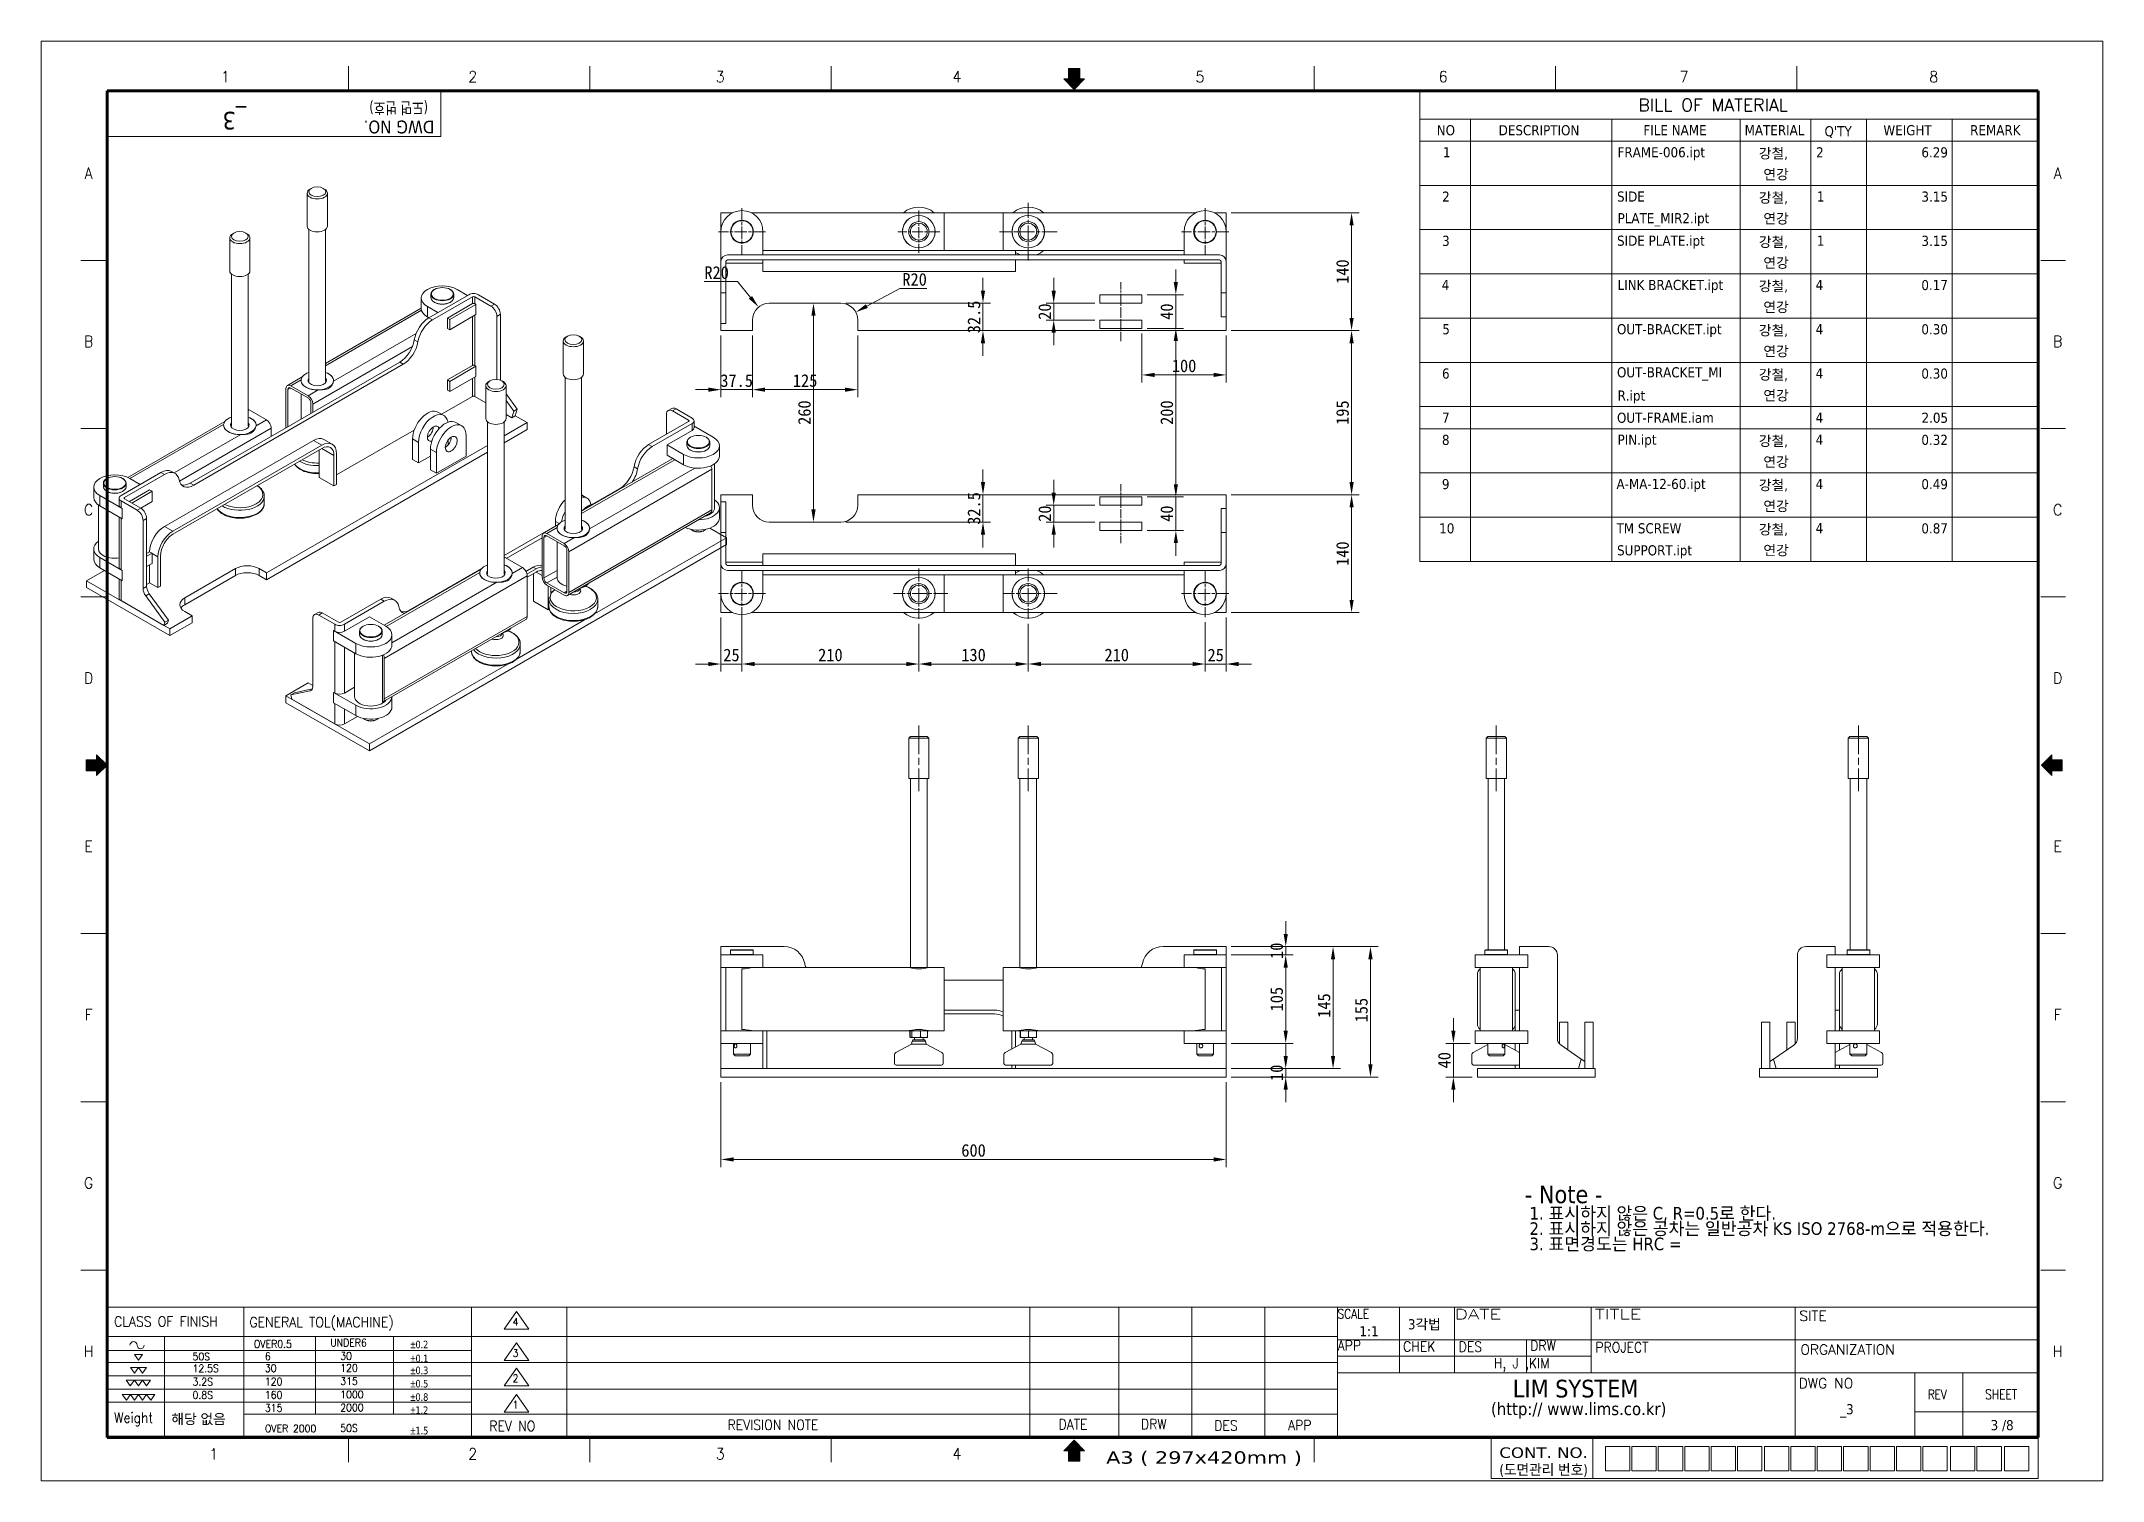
# Model space of a CAD drawing. Header units: millimetres. Extents: x 36 to 2484, y 36 to 1746.
import ezdxf
from ezdxf.enums import TextEntityAlignment as Align

# ---------------------------------------------------------------- set-up
doc = ezdxf.new("R2010")
doc.units = ezdxf.units.MM
doc.header["$LTSCALE"] = 6
doc.linetypes.add('CHAIN', pattern=[0.3543, 0.2362, -0.0295, 0.0591, -0.0295])
doc.layers.get('0').update_dxf_attribs({"lineweight": 18})
for name, color, linetype, lineweight in [('SkizziergeometrieWIN-ISO', 7, 'Continuous', 50), ('가는실선_A4', 7, 'Continuous', 5), ('경계(ISO)', 7, 'Continuous', 70), ('굵은실선_A3', 7, 'Continuous', 18), ('제목(ISO)', 7, 'Continuous', 50)]:
    doc.layers.add(name, color=color, linetype=linetype, lineweight=lineweight)
for name, color, linetype, lineweight, true_color in [('가는실선_A3', 9, 'Continuous', 5, 0x808080), ('가는실선중심선_A3', 1, 'Continuous', 5, 0xff0000), ('해치선_A3', 1, 'Continuous', 5, 0xff0000)]:
    doc.layers.add(name, color=color, linetype=linetype, lineweight=lineweight, true_color=true_color)
doc.styles.add('A3_DS_PartList', font='RomanC.shx')
doc.styles.add('A3_DS_TB02', font='tahoma.ttf')
doc.styles.add('ROMANC_37', font='tahoma.ttf')
doc.styles.add('ROMANC_61', font='ROMANC.shx')
doc.styles.add('주 텍스트 (ISO)', font='tahoma.ttf')
doc.styles.add('주문자_A3(3.5)', font='tahoma.ttf')
doc.styles.add('치수문자_A3(2.5)', font='')
doc.styles.add('텍스트 스타일12', font='tahoma.ttf')
doc.styles.add('텍스트 스타일171', font='ROMANC.shx', dxfattribs={"width": 0.9})
doc.styles.add('텍스트 스타일206', font='ROMANC.shx', dxfattribs={"width": 1.11072})
doc.styles.add('텍스트 스타일208', font='ROMANC.shx', dxfattribs={"width": 1.194322})
doc.styles.add('텍스트 스타일211', font='ROMANC.shx', dxfattribs={"width": 0.9})
doc.styles.add('텍스트 스타일213', font='RomanC.shx', dxfattribs={"width": 0.9})
doc.styles.add('텍스트 스타일233', font='RomanC.shx')
doc.styles.add('텍스트 스타일36', font='ROMANC.shx', dxfattribs={"width": 0.941937})
doc.styles.add('텍스트 스타일42', font='tahoma.ttf', dxfattribs={"width": 1.378837})
doc.styles.add('텍스트 스타일46', font='tahoma.ttf', dxfattribs={"width": 0.862937})
doc.styles.add('텍스트 스타일48', font='tahoma.ttf', dxfattribs={"width": 1.258573})
doc.styles.add('텍스트 스타일52', font='tahoma.ttf', dxfattribs={"width": 0.8})
doc.styles.add('텍스트 스타일65', font='romans.shx', dxfattribs={"width": 0.8})
doc.styles.get('치수문자_A3(2.5)').set_extended_font_data('GulimChe')
doc.dimstyles.new('치수_A3(2.5)', dxfattribs={"dimscale": 6, "dimtxt": 2.5, "dimasz": 2.5, "dimexe": 1.5, "dimexo": 1, "dimgap": 0.5, "dimtad": 1, "dimtoh": 1, "dimdec": 1, "dimrnd": 1e-08, "dimdsep": 46, "dimtxsty": '치수문자_A3(2.5)', "dimcen": 0.09, "dimdle": 10, "dimclrd": 8, "dimclre": 8, "dimclrt": 7, "dimadec": 1, "dimazin": 2, "dimtfac": 0.8, "dimtmove": 0, "dimatfit": 3, "dimfxl": 1, "dimtolj": 1, "dimtzin": 0, "dimlwd": -1, "dimlwe": -1, "dimarcsym": 0})

msp = doc.modelspace()

# ---------------------------------------------------------------- blocks, each defined once
blk = doc.blocks.new('경계 A3_경계')
for points in [[(405.98, 148.76), (403.92, 148.76), (403.92, 149.72), (401.86, 147.66), (403.92, 145.6), (403.92, 146.56), (405.98, 146.56)], [(211.52, 9.9), (211.52, 11.96), (212.48, 11.96), (210.42, 14.01), (208.36, 11.96), (209.32, 11.96), (209.32, 9.9)]]:
    blk.add_hatch(color=7).paths.add_polyline_path(points)
at = {"layer": '가는실선_A3'}
blk.add_hatch(color=7, dxfattribs=at).paths.add_polyline_path([(14.9, 148.76), (14.9, 146.56), (16.96, 146.56), (16.96, 145.6), (19.02, 147.66), (16.96, 149.72), (16.96, 148.76)])
at = {"layer": '해치선_A3'}
blk.add_hatch(color=7, dxfattribs=at).paths.add_polyline_path([(211.52, 283.53), (212.48, 283.53), (210.42, 281.47), (208.36, 283.53), (209.32, 283.53), (209.32, 285.59), (211.52, 285.59)])
for p, q in [((208.36, 283.53), (209.32, 283.53)), ((210.42, 281.47), (208.36, 283.53)), ((209.32, 285.59), (211.52, 285.59)), ((209.32, 283.53), (209.32, 285.59)), ((211.52, 285.59), (211.52, 283.53)), ((211.52, 283.53), (212.48, 283.53)), ((403.92, 149.72), (401.86, 147.66)), ((401.86, 147.66), (403.92, 145.6)), ((403.92, 148.76), (403.92, 149.72)), ((405.98, 148.76), (403.92, 148.76)), ((405.98, 146.56), (405.98, 148.76)), ((403.92, 146.56), (405.98, 146.56)), ((403.92, 145.6), (403.92, 146.56)), ((210.42, 14.01), (208.36, 11.96)), ((212.48, 11.96), (210.42, 14.01)), ((292.99, 6.43), (292.99, 14.6)), ((208.36, 11.96), (209.32, 11.96)), ((209.32, 11.96), (209.32, 9.9)), ((209.32, 9.9), (211.52, 9.9)), ((211.52, 9.9), (211.52, 11.96)), ((211.52, 11.96), (212.48, 11.96))]:
    blk.add_line(p, q)
at = {"color": 7}
for p, q in [((16.96, 148.76), (14.9, 148.76)), ((14.9, 148.76), (14.9, 146.56)), ((16.96, 149.72), (16.96, 148.76)), ((19.02, 147.66), (16.96, 149.72)), ((16.96, 145.6), (19.02, 147.66)), ((403.92, 149.72), (401.86, 147.66)), ((401.86, 147.66), (403.92, 145.6)), ((403.92, 148.76), (403.92, 149.72)), ((405.98, 148.76), (403.92, 148.76)), ((405.98, 146.56), (405.98, 148.76)), ((14.9, 146.56), (16.96, 146.56)), ((16.96, 146.56), (16.96, 145.6)), ((403.92, 145.6), (403.92, 146.56)), ((403.92, 146.56), (405.98, 146.56)), ((210.42, 14.01), (208.36, 11.96)), ((212.48, 11.96), (210.42, 14.01)), ((208.36, 11.96), (209.32, 11.96)), ((209.32, 11.96), (209.32, 9.9)), ((209.32, 9.9), (211.52, 9.9)), ((211.52, 9.9), (211.52, 11.96)), ((211.52, 11.96), (212.48, 11.96))]:
    blk.add_line(p, q, dxfattribs=at)
at = {"layer": 'SkizziergeometrieWIN-ISO', "lineweight": 18}
for p, q in [((6, 291), (414, 291)), ((6, 6), (6, 291)), ((414, 291), (414, 6)), ((414, 6), (6, 6))]:
    blk.add_line(p, q, dxfattribs=at)
at = {"layer": '가는실선_A3', "color": 7}
for p, q in [((66.79, 281.16), (66.79, 286.06)), ((114.57, 281.16), (114.57, 286.06)), ((162.34, 281.16), (162.34, 286.06)), ((257.9, 281.16), (257.9, 286.06)), ((305.67, 281.16), (305.67, 286.06)), ((353.45, 281.16), (353.45, 286.06)), ((18.75, 247.62), (13.85, 247.62)), ((401.71, 247.62), (406.61, 247.62)), ((18.75, 214.3), (13.85, 214.3)), ((401.71, 214.3), (406.61, 214.3)), ((18.75, 180.98), (13.85, 180.98)), ((401.71, 180.98), (406.61, 180.98)), ((14.9, 148.76), (16.96, 148.76)), ((14.9, 146.56), (14.9, 148.76)), ((16.96, 148.76), (16.96, 149.72)), ((16.96, 149.72), (19.02, 147.66)), ((19.02, 147.66), (16.96, 145.6)), ((16.96, 146.56), (14.9, 146.56)), ((16.96, 145.6), (16.96, 146.56)), ((18.75, 114.34), (13.85, 114.34)), ((401.71, 114.34), (406.61, 114.34)), ((18.75, 81.02), (13.85, 81.02)), ((401.71, 81.02), (406.61, 81.02)), ((18.75, 47.7), (13.85, 47.7)), ((18.75, 47.7), (13.85, 47.7)), ((401.71, 47.7), (406.61, 47.7)), ((66.79, 14.6), (66.79, 9.7)), ((66.79, 14.6), (66.79, 9.7)), ((114.57, 14.6), (114.57, 9.7)), ((162.34, 14.6), (162.34, 9.7)), ((257.9, 14.6), (257.9, 9.7)), ((313.09, 14.6), (313.09, 6.55)), ((315.58, 12.77), (315.58, 7.95)), ((315.58, 12.77), (320.4, 12.77)), ((320.4, 12.77), (320.4, 7.95)), ((320.81, 12.77), (320.81, 7.95)), ((320.81, 12.77), (325.63, 12.77)), ((325.63, 12.77), (325.63, 7.95)), ((326.03, 12.77), (326.03, 7.95)), ((326.03, 12.77), (330.86, 12.77)), ((330.86, 12.77), (330.86, 7.95)), ((331.26, 12.77), (336.09, 12.77)), ((331.26, 12.77), (331.26, 7.95)), ((336.09, 12.77), (336.09, 7.95)), ((336.49, 12.77), (336.49, 7.95)), ((336.49, 12.77), (341.31, 12.77)), ((341.31, 12.77), (341.31, 7.95)), ((341.72, 12.77), (341.72, 7.95)), ((341.72, 12.77), (346.54, 12.77)), ((346.54, 12.77), (346.54, 7.95)), ((347.03, 12.77), (351.86, 12.77)), ((347.03, 12.77), (347.03, 7.95)), ((351.86, 12.77), (351.86, 7.95)), ((352.26, 12.77), (352.26, 7.95)), ((352.26, 12.77), (357.09, 12.77)), ((357.09, 12.77), (357.09, 7.95)), ((357.49, 12.77), (357.49, 7.95)), ((357.49, 12.77), (362.31, 12.77)), ((362.31, 12.77), (362.31, 7.95)), ((362.72, 12.77), (362.72, 7.95)), ((362.72, 12.77), (367.54, 12.77)), ((367.54, 12.77), (367.54, 7.95)), ((367.94, 12.77), (372.77, 12.77)), ((367.94, 12.77), (367.94, 7.95)), ((372.77, 12.77), (372.77, 7.95)), ((373.17, 12.77), (373.17, 7.95)), ((373.17, 12.77), (378, 12.77)), ((378, 12.77), (378, 7.95)), ((378.4, 12.77), (378.4, 7.95)), ((378.4, 12.77), (383.22, 12.77)), ((383.22, 12.77), (383.22, 7.95)), ((383.88, 12.77), (388.7, 12.77)), ((383.88, 12.77), (383.88, 7.95)), ((388.7, 12.77), (388.7, 7.95)), ((389.1, 12.77), (389.1, 7.95)), ((389.1, 12.77), (393.93, 12.77)), ((393.93, 12.77), (393.93, 7.95)), ((394.55, 12.77), (394.55, 7.95)), ((394.55, 12.77), (399.37, 12.77)), ((399.37, 12.77), (399.37, 7.95)), ((401.22, 14.6), (401.22, 6.43)), ((292.99, 6.43), (401.22, 6.43)), ((315.58, 7.95), (320.4, 7.95)), ((320.81, 7.95), (325.63, 7.95)), ((326.03, 7.95), (330.86, 7.95)), ((331.26, 7.95), (336.09, 7.95)), ((336.49, 7.95), (341.31, 7.95)), ((341.72, 7.95), (346.54, 7.95)), ((347.03, 7.95), (351.86, 7.95)), ((352.26, 7.95), (357.09, 7.95)), ((357.49, 7.95), (362.31, 7.95)), ((362.72, 7.95), (367.54, 7.95)), ((367.94, 7.95), (372.77, 7.95)), ((373.17, 7.95), (378, 7.95)), ((378.4, 7.95), (383.22, 7.95)), ((383.88, 7.95), (388.7, 7.95)), ((389.1, 7.95), (393.93, 7.95)), ((394.55, 7.95), (399.37, 7.95))]:
    blk.add_line(p, q, dxfattribs=at)
at = {"layer": '가는실선_A3', "color": 7, "lineweight": 60}
for p, q in [((19.02, 281.16), (19.02, 14.6)), ((401.22, 281.16), (19.02, 281.16)), ((401.22, 14.6), (401.22, 281.16)), ((19.02, 14.6), (401.22, 14.6))]:
    blk.add_line(p, q, dxfattribs=at)
at = {"layer": '가는실선_A3', "color": 7, "lineweight": 13}
for p in [(85.08, 280.98), (19.02, 272.16)]:
    blk.add_line(p, (85.08, 272.16), dxfattribs=at)
at = {"layer": '굵은실선_A3'}
blk.add_line((212.48, 283.53), (210.42, 281.47), dxfattribs=at)
at = {"layer": '가는실선_A3', "color": 7, "style": '텍스트 스타일36', "width": 0.941937}
for s, p in [('1', (42.42, 283.98)), ('2', (91.4, 283.98)), ('3', (140.38, 283.98)), ('4', (187.21, 283.98)), ('5', (235.33, 283.98)), ('6', (283.45, 283.98)), ('7', (331.14, 283.98)), ('8', (380.55, 283.98)), ('A', (15.38, 264.88)), ('A', (405.08, 264.88)), ('B', (15.38, 231.56)), ('B', (405.08, 231.56)), ('C', (15.38, 198.24)), ('C', (405.08, 198.24)), ('D', (15.38, 164.92)), ('D', (405.08, 164.92)), ('E', (15.38, 131.6)), ('E', (405.08, 131.6)), ('F', (15.38, 98.28)), ('F', (405.08, 98.28)), ('G', (15.38, 64.96)), ('G', (405.08, 64.96)), ('H', (15.38, 31.64)), ('H', (405.08, 31.64)), ('1', (40.11, 11.29)), ('2', (91.4, 11.34)), ('3', (140.38, 11.34)), ('4', (187.21, 11.34))]:
    blk.add_text(s, height=2.2, dxfattribs=at).set_placement(p, align=Align.MIDDLE_CENTER)
at = {"layer": '가는실선_A3', "color": 7, "style": '텍스트 스타일52', "width": 0.8}
blk.add_text('(도면 번호)', height=2.293, rotation=180, dxfattribs=at).set_placement((82.53, 278.93))
at = {"layer": '가는실선_A3', "color": 7, "style": 'ROMANC_37'}
blk.add_text('DWG NO.', height=2.527, rotation=180, dxfattribs=at).set_placement((83.82, 275.28))
at = {"layer": '가는실선_A3', "color": 7}
for s, height, style, width, p, p2 in [('CONT. NO.', 2.084, '텍스트 스타일48', 1.258564, (294.58, 10.53), (312.09, 10.53)), ('A3 ( 297x420mm )', 2.463, '텍스트 스타일42', 1.378315, (216.76, 9.38), (255.51, 9.38)), ('(도면관리 번호)', 2.084, '텍스트 스타일46', 0.982376, (294.58, 7.15), (312.09, 7.15))]:
    blk.add_text(s, height=height, dxfattribs=dict(at, style=style, width=width)).set_placement(p, p2, align=Align.FIT)
at = {"layer": '경계(ISO)', "insert": (44.22, 275.84), "char_height": 3.5, "attachment_point": 5, "rotation": 180, "style": '주 텍스트 (ISO)'}
blk.add_mtext('_3 ', dxfattribs=at)
blk = doc.blocks.new('제목 블록 A3_표제란')
at = {"layer": '가는실선_A4', "lineweight": 13}
for p, q in [((25.42, 38.66), (269.12, 38.66)), ((208.17, 38.66), (208.17, 13.12)), ((269.12, 38.66), (407.77, 38.63)), ((25.42, 32.81), (269.12, 32.81))]:
    blk.add_line(p, q, dxfattribs=at)
at = {"layer": '가는실선_A4'}
for p, q in [((25.42, 13.12), (25.42, 38.66)), ((52.65, 38.66), (52.65, 13.12)), ((97.69, 38.66), (97.69, 13.12)), ((106.58, 37.75), (104.15, 34.26)), ((109.02, 34.26), (106.58, 37.75)), ((116.56, 13.12), (116.56, 38.69)), ((225.83, 38.66), (225.83, 12.86)), ((240.26, 38.66), (240.26, 12.86)), ((254.69, 38.66), (254.69, 13.12)), ((281.38, 38.66), (281.38, 25.66)), ((292.25, 38.65), (292.25, 25.66)), ((319.29, 38.65), (319.29, 25.66)), ((407.76, 13.12), (407.77, 38.63)), ((36.93, 32.81), (36.93, 19.82)), ((66.8, 32.81), (66.8, 17.47)), ((82.25, 32.81), (82.25, 17.47)), ((104.15, 34.26), (109.02, 34.26)), ((97.69, 30.03), (25.42, 30.03)), ((30.98, 29.24), (32.59, 29.24)), ((31.78, 28.13), (30.98, 29.24)), ((32.59, 29.24), (31.78, 28.13)), ((106.58, 31.55), (104.15, 28.06)), ((109.02, 28.06), (106.58, 31.55)), ((306.52, 32.15), (306.52, 25.66)), ((97.69, 25.05), (25.42, 25.05)), ((30.19, 26.66), (31.8, 26.66)), ((30.99, 25.55), (30.19, 26.66)), ((31.8, 26.66), (30.99, 25.55)), ((31.8, 26.66), (33.4, 26.66)), ((32.6, 25.55), (31.8, 26.66)), ((33.4, 26.66), (32.6, 25.55)), ((104.15, 28.06), (109.02, 28.06)), ((106.58, 26.57), (104.15, 23.08)), ((109.02, 23.08), (106.58, 26.57)), ((28.59, 21.34), (30.19, 21.34)), ((29.39, 20.23), (28.59, 21.34)), ((29.38, 24.16), (30.98, 24.16)), ((30.18, 23.05), (29.38, 24.16)), ((30.19, 21.34), (29.39, 20.23)), ((30.98, 24.16), (30.18, 23.05)), ((30.19, 21.34), (31.8, 21.34)), ((31, 20.23), (30.19, 21.34)), ((30.98, 24.16), (32.59, 24.16)), ((31.79, 23.05), (30.98, 24.16)), ((31.8, 21.34), (31, 20.23)), ((32.59, 24.16), (31.79, 23.05)), ((31.8, 21.34), (33.41, 21.34)), ((32.6, 20.23), (31.8, 21.34)), ((32.59, 24.16), (34.2, 24.16)), ((33.39, 23.05), (32.59, 24.16)), ((33.41, 21.34), (32.6, 20.23)), ((34.2, 24.16), (33.39, 23.05)), ((33.41, 21.34), (35.01, 21.34)), ((34.21, 20.23), (33.41, 21.34)), ((35.01, 21.34), (34.21, 20.23)), ((104.15, 23.08), (109.02, 23.08)), ((106.58, 21.34), (104.15, 17.85)), ((109.02, 17.85), (106.58, 21.34)), ((97.69, 19.82), (25.42, 19.82)), ((36.93, 19.82), (36.93, 13.12)), ((104.15, 17.85), (109.02, 17.85)), ((25.42, 13.12), (407.76, 13.12)), ((208.17, 13.12), (25.42, 13.12))]:
    blk.add_line(p, q, dxfattribs=at)
at = {"layer": '가는실선_A4', "color": 7}
for p, q in [((269.12, 13.12), (269.12, 38.66)), ((359.7, 38.64), (359.69, 13.12)), ((269.12, 32.15), (407.77, 32.15)), ((269.09, 27.68), (25.42, 27.68)), ((407.76, 25.66), (269.12, 25.66)), ((383.36, 25.66), (383.36, 13.12)), ((269.12, 22.4), (25.42, 22.4)), ((269.12, 17.47), (52.65, 17.47)), ((383.36, 17.91), (407.76, 17.92))]:
    blk.add_line(p, q, dxfattribs=at)
at = {"layer": '가는실선_A4', "color": 7, "linetype": 'Continuous'}
blk.add_line((392.85, 25.66), (392.85, 13.12), dxfattribs=at)
at = {"layer": '가는실선_A4'}
for centre, start, end in [((30.81, 31.11), 0, 180), ((32.21, 31.11), 180, 0)]:
    blk.add_arc(centre, 0.698, start, end, dxfattribs=at)
at = {"layer": '제목(ISO)', "color": 208, "lineweight": 5, "true_color": 0x400040}
blk.add_line((269.12, 28.95), (319.29, 28.95), dxfattribs=at)
at = {"layer": '가는실선_A3', "color": 7, "style": '텍스트 스타일12'}
blk.add_attdef('질량\\P1;_001', (38.29, 15.49), '', height=2, dxfattribs=at)
at = {"layer": '가는실선_A4', "color": 7}
for s, height, style, width, p in [('CLASS OF FINISH', 2, '텍스트 스타일171', 0.9, (26.97, 34.81)), ('GENERAL TOL(MACHINE)', 2, '텍스트 스타일171', 0.9, (53.76, 34.67)), ('SCALE', 1.911, '텍스트 스타일65', 0.8, (269.12, 36.36)), ('4', 1.5, '텍스트 스타일211', 0.9, (105.83, 34.98)), ('50S', 1.5, '텍스트 스타일211', 0.9, (42.49, 28.11)), ('OVER0.5', 1.5, '텍스트 스타일211', 0.9, (54.63, 30.6)), ('6', 1.5, '텍스트 스타일211', 0.9, (56.81, 28.15)), ('UNDER6', 1.5, '텍스트 스타일211', 0.9, (69.75, 30.85)), ('30', 1.5, '텍스트 스타일211', 0.9, (71.73, 28.22)), ('3', 1.5, '텍스트 스타일211', 0.9, (105.83, 28.78)), ('APP', 2, '텍스트 스타일171', 0.9, (269.12, 30.05)), ('CHEK', 2, '텍스트 스타일171', 0.9, (282.07, 29.86)), ('DES', 2, '텍스트 스타일171', 0.9, (293.07, 29.82)), ('DRW', 2, '텍스트 스타일171', 0.9, (307.23, 30.03)), ('PROJECT', 2, '텍스트 스타일171', 0.9, (320.13, 29.68)), ('3.2S', 1.5, '텍스트 스타일211', 0.9, (42.49, 23.12)), ('12.5S', 1.5, '텍스트 스타일211', 0.9, (42.49, 25.76)), ('30', 1.5, '텍스트 스타일211', 0.9, (56.81, 25.8)), ('120', 1.5, '텍스트 스타일211', 0.9, (56.81, 23.16)), ('315', 1.5, '텍스트 스타일211', 0.9, (71.73, 23.23)), ('120', 1.5, '텍스트 스타일211', 0.9, (71.73, 25.86)), ('2', 1.5, '텍스트 스타일211', 0.9, (105.83, 23.8)), ('H, J ,KIM', 2, '텍스트 스타일171', 0.9, (300.03, 26.54)), ('0.8S', 1.5, '텍스트 스타일211', 0.9, (42.49, 20.48)), ('160', 1.5, '텍스트 스타일211', 0.9, (56.81, 20.52)), ('1000', 1.5, '텍스트 스타일213', 0.9, (71.72, 20.59)), ('REV', 1.911, '텍스트 스타일65', 0.8, (385.9, 20.39)), ('SHEET', 1.911, '텍스트 스타일65', 0.8, (397.3, 20.42)), ('Weight', 2, '텍스트 스타일171', 0.9, (26.97, 15.76)), ('315', 1.5, '텍스트 스타일213', 0.9, (56.81, 17.94)), ('2000', 1.5, '텍스트 스타일211', 0.9, (71.72, 18.01)), ('1', 1.5, '텍스트 스타일211', 0.9, (105.83, 18.57)), ('REVISION NOTE', 2, '텍스트 스타일171', 0.9, (148.38, 14.33)), ('DATE', 2, '텍스트 스타일171', 0.9, (213.9, 14.44)), ('DRW', 2, '텍스트 스타일171', 0.9, (230.19, 14.46)), ('OVER 2000', 1.5, '텍스트 스타일211', 0.9, (56.81, 13.87)), ('50S', 1.5, '텍스트 스타일211', 0.9, (71.73, 13.94)), ('REV NO', 2, '텍스트 스타일171', 0.9, (101.23, 14.1)), ('DES', 2, '텍스트 스타일171', 0.9, (244.7, 14.2)), ('APP', 2, '텍스트 스타일171', 0.9, (259.32, 14.27))]:
    blk.add_text(s, height=height, dxfattribs=dict(at, style=style, width=width)).set_placement(p)
for s, style, width, p, p2 in [('DATE', '텍스트 스타일208', 1.22262, (292.31, 36.23), (301.51, 36.23)), ('TITLE', '텍스트 스타일206', 1.136317, (320.02, 36.23), (329.22, 36.23))]:
    blk.add_text(s, height=2, dxfattribs=dict(at, style=style, width=width)).set_placement(p, p2, align=Align.FIT)
at = {"layer": '가는실선_A4', "color": 7, "style": '텍스트 스타일233'}
for s, p in [('SITE', (360.5, 35.93)), ('ORGANIZATION', (360.7, 29.24)), ('DWG NO', (360.36, 22.57))]:
    blk.add_text(s, height=2, dxfattribs=at).set_placement(p)
at = {"layer": '가는실선_A4', "color": 7}
for s, insert, char_height, attachment_point, style in [('\\fTahoma|b0|i0;\\H2.0000;3각법', (283.03, 35.14), 2, 4, '주문자_A3(3.5)'), ('\\fAIGDT|b0|i0;\\W0.90;\\H1.5000;`\\fTahoma|b0|i0;\\W0.90;\\H1.5000;0.2', (85.63, 30.47), 1.5, 7, 'ROMANC_61'), ('\\fAIGDT|b0|i0;\\W0.90;\\H1.5000;`\\fTahoma|b0|i0;\\W0.90;\\H1.5000;0.1', (85.63, 27.69), 1.5, 7, 'ROMANC_61'), ('\\fAIGDT|b0|i0;\\W0.90;\\H1.5000;`\\fTahoma|b0|i0;\\W0.90;\\H1.5000;0.3', (85.63, 25.34), 1.5, 7, 'ROMANC_61'), ('\\fAIGDT|b0|i0;\\W0.90;\\H1.5000;`\\fTahoma|b0|i0;\\W0.90;\\H1.5000;0.5', (85.63, 22.71), 1.5, 7, 'ROMANC_61'), ('\\fAIGDT|b0|i0;\\W0.90;\\H1.5000;`\\fTahoma|b0|i0;\\W0.90;\\H1.5000;0.8', (85.62, 20.06), 1.5, 7, 'ROMANC_61'), ('\\fAIGDT|b0|i0;\\W0.90;\\H1.5000;`\\fTahoma|b0|i0;\\W0.90;\\H1.5000;1.2', (85.62, 17.48), 1.5, 7, 'ROMANC_61'), ('\\fAIGDT|b0|i0;\\W0.90;\\H1.5000;`\\fTahoma|b0|i0;\\W0.90;\\H1.5000;1.5', (85.63, 13.42), 1.5, 7, 'ROMANC_61')]:
    blk.add_mtext(s, dxfattribs=dict(at, insert=insert, char_height=char_height, attachment_point=attachment_point, style=style))
at = {"layer": '가는실선_A4', "char_height": 2, "style": '주 텍스트 (ISO)'}
for s, insert, attachment_point in [('\\fTahoma|b0|i0;\\H2.0000;_3 ', (369.91, 18.11), 5), ('\\fTahoma|b0|i0;\\H2.0000;3 /8 ', (400.63, 16.28), 2)]:
    blk.add_mtext(s, dxfattribs=dict(at, insert=insert, attachment_point=attachment_point))
at = {"layer": '가는실선_A4', "color": 7, "style": '텍스트 스타일12'}
blk.add_attdef('설명', text='', height=2, dxfattribs=at).set_placement((331.27, 35.73), align=Align.MIDDLE_LEFT)
blk.add_attdef('SCALE_001', (273.43, 32.87), '', height=2, dxfattribs=at)
blk.add_attdef('프로젝트', text='', height=2, dxfattribs=at).set_placement((340.77, 28.27), align=Align.MIDDLE_CENTER)
at = {"layer": '가는실선_A4', "style": '텍스트 스타일12'}
blk.add_attdef('리비전_번호', text='', height=2, dxfattribs=at).set_placement((388.38, 15.27), align=Align.MIDDLE_CENTER)
at = {"layer": '제목(ISO)', "char_height": 3.5, "attachment_point": 1, "style": '주 텍스트 (ISO)'}
for s, insert, line_spacing_factor in [('- Note -\\P{\\H0.71429x; 1. \\fGulim|b0|i0|c129|p50;표시하지 않은 \\fTahoma|b0|i0|c129|p34;C, R=0.5\\fGulim|b0|i0|c129|p50;로 한다\\fTahoma|b0|i0|c129|p34;.\\H1.54068x; \\H0.64906x;\\P 2. \\fGulim|b0|i0|c129|p50;표시하지 않은 공차는 일반공차 \\fTahoma|b0|i0|c129|p34;KS ISO 2768-m\\fGulim|b0|i0|c129|p50;으로 적용한다\\fTahoma|b0|i0|c129|p34;.\\H1.32612x; \\H0.75408x;\\P 3. \\fGulim|b0|i0|c129|p50;표면경도는 \\fTahoma|b0|i0|c129|p34;HRC = \\H1.31974x; }', (306.15, 62.72), 0.727683), ('{\\H1x;    LIM SYSTEM\\H0.71429x;  \\P (http:// www.lims.co.kr)\\H1.44773x; }', (298.53, 24.26), 0.771785)]:
    blk.add_mtext(s, dxfattribs=dict(at, insert=insert, line_spacing_factor=line_spacing_factor))
at = {"layer": '제목(ISO)', "style": '텍스트 스타일12'}
for tag, p in [('관리자', (373.93, 36.39)), ('공급업자', (383.08, 28.64))]:
    blk.add_attdef(tag, text='', height=2, dxfattribs=at).set_placement(p, align=Align.TOP_LEFT)
blk = doc.blocks.new('*D16')
at = {"layer": 'Defpoints', "color": 0, "transparency": 16777216}
for p in [(843.1, 515.6), (1443.1, 515.6), (1443.1, 417.7)]:
    blk.add_point(p, dxfattribs=at)
at = {"layer": '가는실선_A4', "color": 8, "transparency": 16777216}
for p, q in [((843.1, 509.6), (843.1, 408.7)), ((1443.1, 509.6), (1443.1, 408.7)), ((858.1, 417.7), (1428.1, 417.7))]:
    blk.add_line(p, q, dxfattribs=at)
for points in [[(858.1, 420.2), (858.1, 415.2), (843.1, 417.7)], [(1428.1, 420.2), (1428.1, 415.2), (1443.1, 417.7)]]:
    blk.add_solid(points, dxfattribs=at)
at = {"layer": '가는실선_A4', "color": 7, "transparency": 16777216, "insert": (1143.1, 428.4), "char_height": 15, "attachment_point": 5, "style": '치수문자_A3(2.5)'}
blk.add_mtext('\\A1;600', dxfattribs=at)
blk = doc.blocks.new('*D17')
at = {"layer": 'Defpoints', "color": 0, "transparency": 16777216}
for p in [(1443.1, 525.6), (1443.1, 515.6), (1513.8, 525.6)]:
    blk.add_point(p, dxfattribs=at)
at = {"layer": '가는실선_A4', "color": 8, "transparency": 16777216}
for p, q in [((1513.8, 540.6), (1513.8, 555.6)), ((1449.1, 525.6), (1522.8, 525.6)), ((1449.1, 515.6), (1522.8, 515.6)), ((1513.8, 515.6), (1513.8, 525.6)), ((1513.8, 500.6), (1513.8, 485.6))]:
    blk.add_line(p, q, dxfattribs=at)
for points in [[(1511.3, 540.6), (1516.3, 540.6), (1513.8, 525.6)], [(1511.3, 500.6), (1516.3, 500.6), (1513.8, 515.6)]]:
    blk.add_solid(points, dxfattribs=at)
at = {"layer": '가는실선_A4', "color": 7, "transparency": 16777216, "insert": (1503.1, 520.6), "char_height": 15, "attachment_point": 5, "rotation": 90, "style": '치수문자_A3(2.5)'}
blk.add_mtext('\\A1;10', dxfattribs=at)
blk = doc.blocks.new('*D18')
at = {"layer": 'Defpoints', "color": 0, "transparency": 16777216}
for p in [(1443.1, 670.6), (1570, 670.6), (1443.1, 525.6)]:
    blk.add_point(p, dxfattribs=at)
at = {"layer": '가는실선_A4', "color": 8, "transparency": 16777216}
for p, q in [((1449.1, 670.6), (1579, 670.6)), ((1570, 540.6), (1570, 655.6)), ((1449.1, 525.6), (1579, 525.6))]:
    blk.add_line(p, q, dxfattribs=at)
for points in [[(1567.5, 655.6), (1572.5, 655.6), (1570, 670.6)], [(1567.5, 540.6), (1572.5, 540.6), (1570, 525.6)]]:
    blk.add_solid(points, dxfattribs=at)
at = {"layer": '가는실선_A4', "color": 7, "transparency": 16777216, "insert": (1559.3, 600.5), "char_height": 15, "attachment_point": 5, "rotation": 90, "style": '치수문자_A3(2.5)'}
blk.add_mtext('\\A1;145', dxfattribs=at)
blk = doc.blocks.new('*D19')
at = {"layer": 'Defpoints', "color": 0, "transparency": 16777216}
for p in [(1443.1, 670.6), (1443.1, 515.6), (1614.4, 515.6)]:
    blk.add_point(p, dxfattribs=at)
at = {"layer": '가는실선_A4', "color": 8, "transparency": 16777216}
for p, q in [((1449.1, 670.6), (1623.4, 670.6)), ((1614.4, 655.6), (1614.4, 530.6)), ((1449.1, 515.6), (1623.4, 515.6))]:
    blk.add_line(p, q, dxfattribs=at)
for points in [[(1611.9, 655.6), (1616.9, 655.6), (1614.4, 670.6)], [(1611.9, 530.6), (1616.9, 530.6), (1614.4, 515.6)]]:
    blk.add_solid(points, dxfattribs=at)
at = {"layer": '가는실선_A4', "color": 7, "transparency": 16777216, "insert": (1603.7, 595.1), "char_height": 15, "attachment_point": 5, "rotation": 90, "style": '치수문자_A3(2.5)'}
blk.add_mtext('\\A1;155', dxfattribs=at)
blk = doc.blocks.new('*D20')
at = {"layer": 'Defpoints', "color": 0, "transparency": 16777216}
for p in [(1443.1, 1402.3), (1443.1, 1207.3), (1592, 1207.3)]:
    blk.add_point(p, dxfattribs=at)
at = {"layer": '가는실선_A4', "color": 8, "transparency": 16777216}
for p, q in [((1449.1, 1402.3), (1601, 1402.3)), ((1592, 1387.3), (1592, 1222.3)), ((1449.1, 1207.3), (1601, 1207.3))]:
    blk.add_line(p, q, dxfattribs=at)
for points in [[(1589.5, 1387.3), (1594.5, 1387.3), (1592, 1402.3)], [(1589.5, 1222.3), (1594.5, 1222.3), (1592, 1207.3)]]:
    blk.add_solid(points, dxfattribs=at)
at = {"layer": '가는실선_A4', "color": 7, "transparency": 16777216, "insert": (1581.3, 1304.8), "char_height": 15, "attachment_point": 5, "rotation": 90, "style": '치수문자_A3(2.5)'}
blk.add_mtext('\\A1;195', dxfattribs=at)
blk = doc.blocks.new('*D21')
at = {"layer": 'Defpoints', "color": 0, "transparency": 16777216}
for p in [(1443.1, 1542.3), (1592, 1542.3), (1443.1, 1402.3)]:
    blk.add_point(p, dxfattribs=at)
at = {"layer": '가는실선_A4', "color": 8, "transparency": 16777216}
for p, q in [((1449.1, 1542.3), (1601, 1542.3)), ((1592, 1417.3), (1592, 1527.3)), ((1449.1, 1402.3), (1601, 1402.3))]:
    blk.add_line(p, q, dxfattribs=at)
for points in [[(1589.5, 1527.3), (1594.5, 1527.3), (1592, 1542.3)], [(1589.5, 1417.3), (1594.5, 1417.3), (1592, 1402.3)]]:
    blk.add_solid(points, dxfattribs=at)
at = {"layer": '가는실선_A4', "color": 7, "transparency": 16777216, "insert": (1581.3, 1472.3), "char_height": 15, "attachment_point": 5, "rotation": 90, "style": '치수문자_A3(2.5)'}
blk.add_mtext('\\A1;140', dxfattribs=at)
blk = doc.blocks.new('*D22')
at = {"layer": 'Defpoints', "color": 0, "transparency": 16777216}
for p in [(1443.1, 1207.3), (1443.1, 1067.3), (1592, 1067.3)]:
    blk.add_point(p, dxfattribs=at)
at = {"layer": '가는실선_A4', "color": 8, "transparency": 16777216}
for p, q in [((1449.1, 1207.3), (1601, 1207.3)), ((1592, 1192.3), (1592, 1082.3)), ((1449.1, 1067.3), (1601, 1067.3))]:
    blk.add_line(p, q, dxfattribs=at)
for points in [[(1589.5, 1192.3), (1594.5, 1192.3), (1592, 1207.3)], [(1589.5, 1082.3), (1594.5, 1082.3), (1592, 1067.3)]]:
    blk.add_solid(points, dxfattribs=at)
at = {"layer": '가는실선_A4', "color": 7, "transparency": 16777216, "insert": (1581.3, 1137.3), "char_height": 15, "attachment_point": 5, "rotation": 90, "style": '치수문자_A3(2.5)'}
blk.add_mtext('\\A1;140', dxfattribs=at)
blk = doc.blocks.new('*D23')
at = {"layer": 'Defpoints', "color": 0, "transparency": 16777216}
for p in [(1238.3, 1434.8), (1293.1, 1434.8), (1293.1, 1414.8)]:
    blk.add_point(p, dxfattribs=at)
at = {"layer": '가는실선_A4', "color": 8, "transparency": 16777216}
for p, q in [((1238.3, 1449.8), (1238.3, 1464.8)), ((1287.1, 1434.8), (1229.3, 1434.8)), ((1238.3, 1414.8), (1238.3, 1434.8)), ((1287.1, 1414.8), (1229.3, 1414.8)), ((1238.3, 1399.8), (1238.3, 1384.8))]:
    blk.add_line(p, q, dxfattribs=at)
for points in [[(1235.8, 1449.8), (1240.8, 1449.8), (1238.3, 1434.8)], [(1235.8, 1399.8), (1240.8, 1399.8), (1238.3, 1414.8)]]:
    blk.add_solid(points, dxfattribs=at)
at = {"layer": '가는실선_A4', "color": 7, "transparency": 16777216, "insert": (1227.7, 1424.8), "char_height": 15, "attachment_point": 5, "rotation": 90, "style": '치수문자_A3(2.5)'}
blk.add_mtext('\\A1;20', dxfattribs=at)
blk = doc.blocks.new('*D24')
at = {"layer": 'Defpoints', "color": 0, "transparency": 16777216}
for p in [(1293.1, 1194.8), (1238.3, 1174.8), (1293.1, 1174.8)]:
    blk.add_point(p, dxfattribs=at)
at = {"layer": '가는실선_A4', "color": 8, "transparency": 16777216}
for p, q in [((1238.3, 1209.8), (1238.3, 1224.8)), ((1287.1, 1194.8), (1229.3, 1194.8)), ((1238.3, 1194.8), (1238.3, 1174.8)), ((1287.1, 1174.8), (1229.3, 1174.8)), ((1238.3, 1159.8), (1238.3, 1144.8))]:
    blk.add_line(p, q, dxfattribs=at)
for points in [[(1235.8, 1209.8), (1240.8, 1209.8), (1238.3, 1194.8)], [(1235.8, 1159.8), (1240.8, 1159.8), (1238.3, 1174.8)]]:
    blk.add_solid(points, dxfattribs=at)
at = {"layer": '가는실선_A4', "color": 7, "transparency": 16777216, "insert": (1227.7, 1184.8), "char_height": 15, "attachment_point": 5, "rotation": 90, "style": '치수문자_A3(2.5)'}
blk.add_mtext('\\A1;20', dxfattribs=at)
blk = doc.blocks.new('*D25')
at = {"layer": 'Defpoints', "color": 0, "transparency": 16777216}
for p in [(1343.1, 1404.8), (1343.1, 1204.8), (1383.3, 1204.8)]:
    blk.add_point(p, dxfattribs=at)
at = {"layer": '가는실선_A4', "color": 8, "transparency": 16777216}
for p, q in [((1349.1, 1404.8), (1392.3, 1404.8)), ((1383.3, 1389.8), (1383.3, 1219.8)), ((1349.1, 1204.8), (1392.3, 1204.8))]:
    blk.add_line(p, q, dxfattribs=at)
for points in [[(1380.8, 1389.8), (1385.8, 1389.8), (1383.3, 1404.8)], [(1380.8, 1219.8), (1385.8, 1219.8), (1383.3, 1204.8)]]:
    blk.add_solid(points, dxfattribs=at)
at = {"layer": '가는실선_A4', "color": 7, "transparency": 16777216, "insert": (1372.6, 1304.8), "char_height": 15, "attachment_point": 5, "rotation": 90, "style": '치수문자_A3(2.5)'}
blk.add_mtext('\\A1;200', dxfattribs=at)
blk = doc.blocks.new('*D26')
at = {"layer": 'Defpoints', "color": 0, "transparency": 16777216}
for p in [(1343.1, 1444.8), (1383.3, 1444.8), (1343.1, 1404.8)]:
    blk.add_point(p, dxfattribs=at)
at = {"layer": '가는실선_A4', "color": 8, "transparency": 16777216}
for p, q in [((1383.3, 1459.8), (1383.3, 1474.8)), ((1349.1, 1444.8), (1392.3, 1444.8)), ((1383.3, 1444.8), (1383.3, 1429.8)), ((1383.3, 1419.8), (1383.3, 1429.8)), ((1349.1, 1404.8), (1392.3, 1404.8)), ((1383.3, 1404.8), (1383.3, 1419.8)), ((1383.3, 1389.8), (1383.3, 1374.8))]:
    blk.add_line(p, q, dxfattribs=at)
for points in [[(1380.8, 1459.8), (1385.8, 1459.8), (1383.3, 1444.8)], [(1380.8, 1389.8), (1385.8, 1389.8), (1383.3, 1404.8)]]:
    blk.add_solid(points, dxfattribs=at)
at = {"layer": '가는실선_A4', "color": 7, "transparency": 16777216, "insert": (1372.6, 1424.8), "char_height": 15, "attachment_point": 5, "rotation": 90, "style": '치수문자_A3(2.5)'}
blk.add_mtext('\\A1;40', dxfattribs=at)
blk = doc.blocks.new('*D27')
at = {"layer": 'Defpoints', "color": 0, "transparency": 16777216}
for p in [(1343.1, 1204.8), (1343.1, 1164.8), (1383.3, 1164.8)]:
    blk.add_point(p, dxfattribs=at)
at = {"layer": '가는실선_A4', "color": 8, "transparency": 16777216}
for p, q in [((1383.3, 1219.8), (1383.3, 1234.8)), ((1349.1, 1204.8), (1392.3, 1204.8)), ((1383.3, 1204.8), (1383.3, 1189.8)), ((1383.3, 1189.8), (1383.3, 1179.8)), ((1383.3, 1164.8), (1383.3, 1179.8)), ((1349.1, 1164.8), (1392.3, 1164.8)), ((1383.3, 1149.8), (1383.3, 1134.8))]:
    blk.add_line(p, q, dxfattribs=at)
for points in [[(1380.8, 1219.8), (1385.8, 1219.8), (1383.3, 1204.8)], [(1380.8, 1149.8), (1385.8, 1149.8), (1383.3, 1164.8)]]:
    blk.add_solid(points, dxfattribs=at)
at = {"layer": '가는실선_A4', "color": 7, "transparency": 16777216, "insert": (1372.6, 1184.8), "char_height": 15, "attachment_point": 5, "rotation": 90, "style": '치수문자_A3(2.5)'}
blk.add_mtext('\\A1;40', dxfattribs=at)
blk = doc.blocks.new('*D28')
at = {"layer": 'Defpoints', "color": 0, "transparency": 16777216}
for p in [(1343.1, 1404.8), (1443.1, 1402.3), (1343.1, 1349.6)]:
    blk.add_point(p, dxfattribs=at)
at = {"layer": '가는실선_A4', "color": 8, "transparency": 16777216}
for p, q in [((1343.1, 1398.8), (1343.1, 1340.6)), ((1443.1, 1396.3), (1443.1, 1340.6)), ((1428.1, 1349.6), (1358.1, 1349.6))]:
    blk.add_line(p, q, dxfattribs=at)
for points in [[(1358.1, 1352.1), (1358.1, 1347.1), (1343.1, 1349.6)], [(1428.1, 1352.1), (1428.1, 1347.1), (1443.1, 1349.6)]]:
    blk.add_solid(points, dxfattribs=at)
at = {"layer": '가는실선_A4', "color": 7, "transparency": 16777216, "insert": (1393.1, 1360.3), "char_height": 15, "attachment_point": 5, "style": '치수문자_A3(2.5)'}
blk.add_mtext('\\A1;100', dxfattribs=at)
blk = doc.blocks.new('*D29')
at = {"layer": 'Defpoints', "color": 0, "transparency": 16777216}
for p in [(843.1, 1402.3), (880.6, 1402.3), (880.6, 1332.1)]:
    blk.add_point(p, dxfattribs=at)
at = {"layer": '가는실선_A4', "color": 8, "transparency": 16777216}
for p, q in [((843.1, 1396.3), (843.1, 1323.1)), ((880.6, 1396.3), (880.6, 1323.1)), ((828.1, 1332.1), (813.1, 1332.1)), ((843.1, 1332.1), (858.1, 1332.1)), ((858.1, 1332.1), (865.6, 1332.1)), ((880.6, 1332.1), (865.6, 1332.1)), ((895.6, 1332.1), (910.6, 1332.1))]:
    blk.add_line(p, q, dxfattribs=at)
for points in [[(828.1, 1334.6), (828.1, 1329.6), (843.1, 1332.1)], [(895.6, 1334.6), (895.6, 1329.6), (880.6, 1332.1)]]:
    blk.add_solid(points, dxfattribs=at)
at = {"layer": '가는실선_A4', "color": 7, "transparency": 16777216, "insert": (861.8, 1342.8), "char_height": 15, "attachment_point": 5, "style": '치수문자_A3(2.5)'}
blk.add_mtext('\\A1;37.5', dxfattribs=at)
blk = doc.blocks.new('*D30')
at = {"layer": 'Defpoints', "color": 0, "transparency": 16777216}
for p in [(953, 1434.8), (943.1, 1174.8), (953, 1174.8)]:
    blk.add_point(p, dxfattribs=at)
at = {"layer": '가는실선_A4', "color": 8, "transparency": 16777216}
blk.add_line((953, 1419.8), (953, 1189.8), dxfattribs=at)
for points in [[(950.5, 1419.8), (955.5, 1419.8), (953, 1434.8)], [(950.5, 1189.8), (955.5, 1189.8), (953, 1174.8)]]:
    blk.add_solid(points, dxfattribs=at)
at = {"layer": '가는실선_A4', "color": 7, "transparency": 16777216, "insert": (942.3, 1304.8), "char_height": 15, "attachment_point": 5, "rotation": 90, "style": '치수문자_A3(2.5)'}
blk.add_mtext('\\A1;260', dxfattribs=at)
blk = doc.blocks.new('*D31')
at = {"layer": 'Defpoints', "color": 0, "transparency": 16777216}
for p in [(880.6, 1402.3), (1005.6, 1402.3), (1005.6, 1332.1)]:
    blk.add_point(p, dxfattribs=at)
at = {"layer": '가는실선_A4', "color": 8, "transparency": 16777216}
for p, q in [((880.6, 1396.3), (880.6, 1323.1)), ((1005.6, 1396.3), (1005.6, 1323.1)), ((895.6, 1332.1), (990.6, 1332.1))]:
    blk.add_line(p, q, dxfattribs=at)
for points in [[(895.6, 1334.6), (895.6, 1329.6), (880.6, 1332.1)], [(990.6, 1334.6), (990.6, 1329.6), (1005.6, 1332.1)]]:
    blk.add_solid(points, dxfattribs=at)
at = {"layer": '가는실선_A4', "color": 7, "transparency": 16777216, "insert": (943.1, 1342.8), "char_height": 15, "attachment_point": 5, "style": '치수문자_A3(2.5)'}
blk.add_mtext('\\A1;125', dxfattribs=at)
blk = doc.blocks.new('*D32')
at = {"layer": 'Defpoints', "color": 0, "transparency": 16777216}
for p in [(1003.2, 1424.2), (985.6, 1414.8)]:
    blk.add_point(p, dxfattribs=at)
at = {"layer": '가는실선_A4', "color": 8, "transparency": 16777216}
for p, q in [((1055.5, 1452.3), (1016.4, 1431.3)), ((1087.7, 1452.3), (1055.5, 1452.3))]:
    blk.add_line(p, q, dxfattribs=at)
blk.add_solid([(1015.2, 1433.5), (1017.6, 1429.1), (1003.2, 1424.2)], dxfattribs=at)
at = {"layer": '가는실선_A4', "color": 7, "transparency": 16777216, "insert": (1073.1, 1463), "char_height": 15, "attachment_point": 5, "style": '치수문자_A3(2.5)'}
blk.add_mtext('\\A1;R20', dxfattribs=at)
blk = doc.blocks.new('*D33')
at = {"layer": 'Defpoints', "color": 0, "transparency": 16777216}
for p in [(887.8, 1430.2), (900.6, 1414.8)]:
    blk.add_point(p, dxfattribs=at)
at = {"layer": '가는실선_A4', "color": 8, "transparency": 16777216}
for p, q in [((823.4, 1460.4), (862.7, 1460.4)), ((862.7, 1460.4), (878.2, 1441.7))]:
    blk.add_line(p, q, dxfattribs=at)
blk.add_solid([(880.1, 1443.3), (876.3, 1440.1), (887.8, 1430.2)], dxfattribs=at)
at = {"layer": '가는실선_A4', "color": 7, "transparency": 16777216, "insert": (838, 1471.1), "char_height": 15, "attachment_point": 5, "style": '치수문자_A3(2.5)'}
blk.add_mtext('\\A1;R20', dxfattribs=at)
blk = doc.blocks.new('*D34')
at = {"layer": 'Defpoints', "color": 0, "transparency": 16777216}
for p in [(1712.9, 555.6), (1738.8, 555.6), (1741.3, 515.6)]:
    blk.add_point(p, dxfattribs=at)
at = {"layer": '가는실선_A4', "color": 8, "transparency": 16777216}
for p, q in [((1712.9, 570.6), (1712.9, 585.6)), ((1732.8, 555.6), (1703.9, 555.6)), ((1712.9, 555.6), (1712.9, 540.6)), ((1712.9, 530.6), (1712.9, 540.6)), ((1735.3, 515.6), (1703.9, 515.6)), ((1712.9, 515.6), (1712.9, 530.6)), ((1712.9, 500.6), (1712.9, 485.6))]:
    blk.add_line(p, q, dxfattribs=at)
for points in [[(1710.4, 570.6), (1715.4, 570.6), (1712.9, 555.6)], [(1710.4, 500.6), (1715.4, 500.6), (1712.9, 515.6)]]:
    blk.add_solid(points, dxfattribs=at)
at = {"layer": '가는실선_A4', "color": 7, "transparency": 16777216, "insert": (1702.2, 535.6), "char_height": 15, "attachment_point": 5, "rotation": 90, "style": '치수문자_A3(2.5)'}
blk.add_mtext('\\A1;40', dxfattribs=at)
blk = doc.blocks.new('*D35')
at = {"layer": 'Defpoints', "color": 0, "transparency": 16777216}
for p in [(1443.1, 670.6), (1513.8, 670.6), (1443.1, 660.6)]:
    blk.add_point(p, dxfattribs=at)
at = {"layer": '가는실선_A4', "color": 8, "transparency": 16777216}
for p, q in [((1513.8, 685.6), (1513.8, 700.6)), ((1449.1, 670.6), (1522.8, 670.6)), ((1513.8, 660.6), (1513.8, 670.6)), ((1449.1, 660.6), (1522.8, 660.6)), ((1513.8, 645.6), (1513.8, 630.6))]:
    blk.add_line(p, q, dxfattribs=at)
for points in [[(1511.3, 685.6), (1516.3, 685.6), (1513.8, 670.6)], [(1511.3, 645.6), (1516.3, 645.6), (1513.8, 660.6)]]:
    blk.add_solid(points, dxfattribs=at)
at = {"layer": '가는실선_A4', "color": 7, "transparency": 16777216, "insert": (1503.1, 665.6), "char_height": 15, "attachment_point": 5, "rotation": 90, "style": '치수문자_A3(2.5)'}
blk.add_mtext('\\A1;10', dxfattribs=at)
blk = doc.blocks.new('*D36')
at = {"layer": 'Defpoints', "color": 0, "transparency": 16777216}
for p in [(1443.1, 660.6), (1443.1, 555.6), (1513.8, 555.6)]:
    blk.add_point(p, dxfattribs=at)
at = {"layer": '가는실선_A4', "color": 8, "transparency": 16777216}
for p, q in [((1449.1, 660.6), (1522.8, 660.6)), ((1513.8, 645.6), (1513.8, 570.6)), ((1449.1, 555.6), (1522.8, 555.6))]:
    blk.add_line(p, q, dxfattribs=at)
for points in [[(1511.3, 645.6), (1516.3, 645.6), (1513.8, 660.6)], [(1511.3, 570.6), (1516.3, 570.6), (1513.8, 555.6)]]:
    blk.add_solid(points, dxfattribs=at)
at = {"layer": '가는실선_A4', "color": 7, "transparency": 16777216, "insert": (1503.1, 608.1), "char_height": 15, "attachment_point": 5, "rotation": 90, "style": '치수문자_A3(2.5)'}
blk.add_mtext('\\A1;105', dxfattribs=at)
blk = doc.blocks.new('*D37')
at = {"layer": 'Defpoints', "color": 0, "transparency": 16777216}
for p in [(868.1, 1067.3), (1078.1, 1059.8), (1078.1, 1006.2)]:
    blk.add_point(p, dxfattribs=at)
at = {"layer": '가는실선_A4', "color": 8, "transparency": 16777216}
for p, q in [((868.1, 1061.3), (868.1, 997.2)), ((1078.1, 1053.8), (1078.1, 997.2)), ((883.1, 1006.2), (1063.1, 1006.2))]:
    blk.add_line(p, q, dxfattribs=at)
for points in [[(883.1, 1008.7), (883.1, 1003.7), (868.1, 1006.2)], [(1063.1, 1008.7), (1063.1, 1003.7), (1078.1, 1006.2)]]:
    blk.add_solid(points, dxfattribs=at)
at = {"layer": '가는실선_A4', "color": 7, "transparency": 16777216, "insert": (973.1, 1016.9), "char_height": 15, "attachment_point": 5, "style": '치수문자_A3(2.5)'}
blk.add_mtext('\\A1;210', dxfattribs=at)
blk = doc.blocks.new('*D38')
at = {"layer": 'Defpoints', "color": 0, "transparency": 16777216}
for p in [(1078.1, 1059.8), (1208.1, 1059.8), (1208.1, 1006.2)]:
    blk.add_point(p, dxfattribs=at)
at = {"layer": '가는실선_A4', "color": 8, "transparency": 16777216}
for p, q in [((1078.1, 1053.8), (1078.1, 997.2)), ((1208.1, 1053.8), (1208.1, 997.2)), ((1093.1, 1006.2), (1193.1, 1006.2))]:
    blk.add_line(p, q, dxfattribs=at)
for points in [[(1093.1, 1008.7), (1093.1, 1003.7), (1078.1, 1006.2)], [(1193.1, 1008.7), (1193.1, 1003.7), (1208.1, 1006.2)]]:
    blk.add_solid(points, dxfattribs=at)
at = {"layer": '가는실선_A4', "color": 7, "transparency": 16777216, "insert": (1143.1, 1016.9), "char_height": 15, "attachment_point": 5, "style": '치수문자_A3(2.5)'}
blk.add_mtext('\\A1;130', dxfattribs=at)
blk = doc.blocks.new('*D39')
at = {"layer": 'Defpoints', "color": 0, "transparency": 16777216}
for p in [(1208.1, 1059.8), (1418.1, 1061.8), (1418.1, 1006.2)]:
    blk.add_point(p, dxfattribs=at)
at = {"layer": '가는실선_A4', "color": 8, "transparency": 16777216}
for p, q in [((1208.1, 1053.8), (1208.1, 997.2)), ((1418.1, 1055.8), (1418.1, 997.2)), ((1223.1, 1006.2), (1403.1, 1006.2))]:
    blk.add_line(p, q, dxfattribs=at)
for points in [[(1223.1, 1008.7), (1223.1, 1003.7), (1208.1, 1006.2)], [(1403.1, 1008.7), (1403.1, 1003.7), (1418.1, 1006.2)]]:
    blk.add_solid(points, dxfattribs=at)
at = {"layer": '가는실선_A4', "color": 7, "transparency": 16777216, "insert": (1313.1, 1016.9), "char_height": 15, "attachment_point": 5, "style": '치수문자_A3(2.5)'}
blk.add_mtext('\\A1;210', dxfattribs=at)
blk = doc.blocks.new('*D40')
at = {"layer": 'Defpoints', "color": 0, "transparency": 16777216}
for p in [(1418.1, 1061.8), (1443.1, 1067.3), (1443.1, 1006.2)]:
    blk.add_point(p, dxfattribs=at)
at = {"layer": '가는실선_A4', "color": 8, "transparency": 16777216}
for p, q in [((1418.1, 1055.8), (1418.1, 997.2)), ((1443.1, 1061.3), (1443.1, 997.2)), ((1403.1, 1006.2), (1388.1, 1006.2)), ((1418.1, 1006.2), (1443.1, 1006.2)), ((1458.1, 1006.2), (1473.1, 1006.2))]:
    blk.add_line(p, q, dxfattribs=at)
for points in [[(1403.1, 1008.7), (1403.1, 1003.7), (1418.1, 1006.2)], [(1458.1, 1008.7), (1458.1, 1003.7), (1443.1, 1006.2)]]:
    blk.add_solid(points, dxfattribs=at)
at = {"layer": '가는실선_A4', "color": 7, "transparency": 16777216, "insert": (1430.6, 1016.8), "char_height": 15, "attachment_point": 5, "style": '치수문자_A3(2.5)'}
blk.add_mtext('\\A1;25', dxfattribs=at)
blk = doc.blocks.new('*D41')
at = {"layer": 'Defpoints', "color": 0, "transparency": 16777216}
for p in [(843.1, 1067.3), (868.1, 1061.8), (843.1, 1006.2)]:
    blk.add_point(p, dxfattribs=at)
at = {"layer": '가는실선_A4', "color": 8, "transparency": 16777216}
for p, q in [((843.1, 1061.3), (843.1, 997.2)), ((868.1, 1055.8), (868.1, 997.2)), ((828.1, 1006.2), (813.1, 1006.2)), ((868.1, 1006.2), (843.1, 1006.2)), ((883.1, 1006.2), (898.1, 1006.2))]:
    blk.add_line(p, q, dxfattribs=at)
for points in [[(828.1, 1008.7), (828.1, 1003.7), (843.1, 1006.2)], [(883.1, 1008.7), (883.1, 1003.7), (868.1, 1006.2)]]:
    blk.add_solid(points, dxfattribs=at)
at = {"layer": '가는실선_A4', "color": 7, "transparency": 16777216, "insert": (855.6, 1016.8), "char_height": 15, "attachment_point": 5, "style": '치수문자_A3(2.5)'}
blk.add_mtext('\\A1;25', dxfattribs=at)
blk = doc.blocks.new('*D42')
at = {"layer": 'Defpoints', "color": 0, "transparency": 16777216}
for p in [(985.6, 1434.8), (1005.6, 1402.3), (1154.3, 1402.3)]:
    blk.add_point(p, dxfattribs=at)
at = {"layer": '가는실선_A4', "color": 8, "transparency": 16777216}
for p, q in [((1154.3, 1449.8), (1154.3, 1464.8)), ((991.6, 1434.8), (1163.3, 1434.8)), ((1154.3, 1434.8), (1154.3, 1402.3)), ((1154.3, 1387.3), (1154.3, 1372.3))]:
    blk.add_line(p, q, dxfattribs=at)
for points in [[(1151.8, 1449.8), (1156.8, 1449.8), (1154.3, 1434.8)], [(1151.8, 1387.3), (1156.8, 1387.3), (1154.3, 1402.3)]]:
    blk.add_solid(points, dxfattribs=at)
at = {"layer": '가는실선_A4', "color": 7, "transparency": 16777216, "insert": (1143.6, 1418.5), "char_height": 15, "attachment_point": 5, "rotation": 90, "style": '치수문자_A3(2.5)'}
blk.add_mtext('\\A1;32.5', dxfattribs=at)
blk = doc.blocks.new('*D43')
at = {"layer": 'Defpoints', "color": 0, "transparency": 16777216}
for p in [(1005.6, 1207.3), (985.6, 1174.8), (1154.3, 1174.8)]:
    blk.add_point(p, dxfattribs=at)
at = {"layer": '가는실선_A4', "color": 8, "transparency": 16777216}
for p, q in [((1154.3, 1222.3), (1154.3, 1237.3)), ((1011.6, 1207.3), (1163.3, 1207.3)), ((1154.3, 1207.3), (1154.3, 1174.8)), ((991.6, 1174.8), (1163.3, 1174.8)), ((1154.3, 1159.8), (1154.3, 1144.8))]:
    blk.add_line(p, q, dxfattribs=at)
for points in [[(1151.8, 1222.3), (1156.8, 1222.3), (1154.3, 1207.3)], [(1151.8, 1159.8), (1156.8, 1159.8), (1154.3, 1174.8)]]:
    blk.add_solid(points, dxfattribs=at)
at = {"layer": '가는실선_A4', "color": 7, "transparency": 16777216, "insert": (1143.6, 1191), "char_height": 15, "attachment_point": 5, "rotation": 90, "style": '치수문자_A3(2.5)'}
blk.add_mtext('\\A1;32.5', dxfattribs=at)
blk = doc.blocks.new('BILL OF MATERIAL3')
at = {"layer": '가는실선_A4'}
for p, q in [((401.22, 281.16), (278.87, 281.16)), ((278.87, 281.16), (278.87, 275.59)), ((401.22, 281.16), (401.22, 275.59)), ((401.22, 275.59), (278.87, 275.59)), ((278.87, 275.59), (278.87, 271.21)), ((288.87, 275.59), (288.87, 271.21)), ((316.87, 275.59), (316.87, 271.21)), ((342.27, 275.59), (342.27, 271.21)), ((356.22, 275.59), (356.22, 271.21)), ((367.22, 275.59), (367.22, 271.21)), ((384.22, 275.59), (384.22, 271.21)), ((401.22, 275.59), (401.22, 271.21)), ((401.22, 271.21), (278.87, 271.21)), ((278.87, 271.21), (278.87, 188.02)), ((288.87, 271.21), (288.87, 188.02)), ((316.87, 271.21), (316.87, 188.02)), ((342.27, 271.21), (342.27, 188.02)), ((356.22, 271.21), (356.22, 188.02)), ((367.22, 271.21), (367.22, 188.02)), ((384.22, 271.21), (384.22, 188.02)), ((401.22, 271.21), (401.22, 188.02)), ((401.22, 262.45), (278.87, 262.45)), ((401.22, 253.7), (278.87, 253.7)), ((401.22, 244.94), (278.87, 244.94)), ((401.22, 236.18), (278.87, 236.18)), ((401.22, 227.42), (278.87, 227.42)), ((401.22, 218.67), (278.87, 218.67)), ((401.22, 214.29), (278.87, 214.29)), ((401.22, 205.53), (278.87, 205.53)), ((401.22, 196.77), (278.87, 196.77)), ((401.22, 188.02), (278.87, 188.02))]:
    blk.add_line(p, q, dxfattribs=at)
at = {"layer": '가는실선_A4', "color": 7, "attachment_point": 7}
for s, insert, char_height, style in [('BILL OF MATERIAL', (322.09, 277.12), 2.5, 'A3_DS_PartList'), ('NO', (282.18, 272.34), 2, 'A3_DS_TB02'), ('DESCRIPTION', (294.44, 272.34), 2, 'A3_DS_TB02'), ('FILE NAME', (323.08, 272.4), 2, 'A3_DS_TB02'), ('MATERIAL', (343.11, 272.4), 2, 'A3_DS_TB02'), ("Q'TY", (358.93, 271.83), 2, 'A3_DS_TB02'), ('WEIGHT', (370.58, 272.34), 2, 'A3_DS_TB02'), ('REMARK', (387.75, 272.4), 2, 'A3_DS_TB02'), ('1', (283.42, 268.02), 2, 'A3_DS_TB02'), ('FRAME-006.ipt', (317.97, 267.45), 2, 'A3_DS_TB02'), ('강철, ', (345.93, 267.47), 2, 'A3_DS_TB02'), ('2', (357.26, 268), 2, 'A3_DS_TB02'), ('6.29', (378.1, 267.96), 2, 'A3_DS_TB02'), ('연강', (346.83, 263.44), 2, 'A3_DS_TB02'), ('2', (283.26, 259.24), 2, 'A3_DS_TB02'), ('SIDE ', (317.87, 259.21), 2, 'A3_DS_TB02'), ('강철, ', (345.93, 258.71), 2, 'A3_DS_TB02'), ('1', (357.42, 259.26), 2, 'A3_DS_TB02'), ('3.15', (378.11, 259.2), 2, 'A3_DS_TB02'), ('PLATE_MIR2.ipt', (317.97, 254.32), 2, 'A3_DS_TB02'), ('연강', (346.83, 254.69), 2, 'A3_DS_TB02'), ('3', (283.25, 250.44), 2, 'A3_DS_TB02'), ('SIDE PLATE.ipt', (317.87, 249.94), 2, 'A3_DS_TB02'), ('강철, ', (345.93, 249.95), 2, 'A3_DS_TB02'), ('1', (357.42, 250.5), 2, 'A3_DS_TB02'), ('3.15', (378.11, 250.44), 2, 'A3_DS_TB02'), ('연강', (346.83, 245.93), 2, 'A3_DS_TB02'), ('4', (283.17, 241.75), 2, 'A3_DS_TB02'), ('LINK BRACKET.ipt', (317.97, 241.18), 2, 'A3_DS_TB02'), ('강철, ', (345.93, 241.2), 2, 'A3_DS_TB02'), ('4', (357.17, 241.75), 2, 'A3_DS_TB02'), ('0.17', (378.1, 241.69), 2, 'A3_DS_TB02'), ('연강', (346.83, 237.17), 2, 'A3_DS_TB02'), ('5', (283.28, 232.95), 2, 'A3_DS_TB02'), ('OUT-BRACKET.ipt', (317.86, 232.42), 2, 'A3_DS_TB02'), ('강철, ', (345.93, 232.44), 2, 'A3_DS_TB02'), ('4', (357.17, 232.99), 2, 'A3_DS_TB02'), ('0.30', (378.1, 232.93), 2, 'A3_DS_TB02'), ('연강', (346.83, 228.42), 2, 'A3_DS_TB02'), ('6', (283.23, 224.17), 2, 'A3_DS_TB02'), ('OUT-BRACKET_MI', (317.86, 223.81), 2, 'A3_DS_TB02'), ('강철, ', (345.93, 223.68), 2, 'A3_DS_TB02'), ('4', (357.17, 224.24), 2, 'A3_DS_TB02'), ('0.30', (378.1, 224.17), 2, 'A3_DS_TB02'), ('R.ipt', (317.97, 219.28), 2, 'A3_DS_TB02'), ('연강', (346.83, 219.66), 2, 'A3_DS_TB02'), ('7', (283.25, 215.48), 2, 'A3_DS_TB02'), ('OUT-FRAME.iam', (317.86, 215.42), 2, 'A3_DS_TB02'), ('4', (357.17, 215.48), 2, 'A3_DS_TB02'), ('2.05', (378.13, 215.42), 2, 'A3_DS_TB02'), ('8', (283.22, 211.03), 2, 'A3_DS_TB02'), ('PIN.ipt', (317.97, 210.54), 2, 'A3_DS_TB02'), ('강철, ', (345.93, 210.55), 2, 'A3_DS_TB02'), ('4', (357.17, 211.1), 2, 'A3_DS_TB02'), ('0.32', (378.1, 211.04), 2, 'A3_DS_TB02'), ('연강', (346.83, 206.52), 2, 'A3_DS_TB02'), ('9', (283.21, 202.28), 2, 'A3_DS_TB02'), ('A-MA-12-60.ipt', (317.76, 201.77), 2, 'A3_DS_TB02'), ('강철, ', (345.93, 201.79), 2, 'A3_DS_TB02'), ('4', (357.17, 202.34), 2, 'A3_DS_TB02'), ('0.49', (378.1, 202.28), 2, 'A3_DS_TB02'), ('연강', (346.83, 197.77), 2, 'A3_DS_TB02'), ('10', (282.67, 193.52), 2, 'A3_DS_TB02'), ('TM SCREW ', (317.77, 193.53), 2, 'A3_DS_TB02'), ('강철, ', (345.93, 193.03), 2, 'A3_DS_TB02'), ('4', (357.17, 193.59), 2, 'A3_DS_TB02'), ('0.87', (378.1, 193.52), 2, 'A3_DS_TB02'), ('SUPPORT.ipt', (317.87, 188.64), 2, 'A3_DS_TB02'), ('연강', (346.83, 189.01), 2, 'A3_DS_TB02')]:
    blk.add_mtext(s, dxfattribs=dict(at, insert=insert, char_height=char_height, style=style))

# ---------------------------------------------------------------- dimensions: what is measured, and where the dimension line sits
at = {"layer": '가는실선_A4', "color": 8, "true_color": 0x808080}
for base, p1, p2, angle, override, picture, middle in [((1592.04, 1542.272), (1443.072, 1402.272), (1443.072, 1542.272), 90, {"dimgap": 0.5, "dimtoh": 0, "dimdec": 1, "dimtol": 0, "dimlim": 0, "dimtp": 0, "dimtm": 0, "dimtdec": 2, "dimtofl": 0, "dimatfit": 1}, '*D21', (1592.04, 1472.272)), ((1383.269, 1444.772), (1343.072, 1404.772), (1343.072, 1444.772), 90, {"dimgap": 0.5, "dimtoh": 0, "dimdec": 1, "dimtol": 0, "dimlim": 0, "dimtp": 0, "dimtm": 0, "dimtdec": 2, "dimtofl": 0}, '*D26', (1383.269, 1424.772)), ((1154.312, 1402.272), (985.572, 1434.772), (1005.572, 1402.272), 90, {"dimgap": 0.5, "dimtoh": 0, "dimdec": 1, "dimse2": 1, "dimtol": 0, "dimlim": 0, "dimtp": 0, "dimtm": 0, "dimtdec": 2, "dimtofl": 1, "dimatfit": 1}, '*D42', (1154.312, 1418.522)), ((1238.326, 1434.772), (1293.072, 1414.772), (1293.072, 1434.772), 90, {"dimgap": 0.5, "dimtoh": 0, "dimdec": 1, "dimtol": 0, "dimlim": 0, "dimtp": 0, "dimtm": 0, "dimtdec": 2, "dimtofl": 1, "dimatfit": 1}, '*D23', (1238.326, 1424.772)), ((953.002, 1174.772), (953.002, 1434.772), (943.072, 1174.772), 270, {"dimgap": 0.5, "dimtoh": 0, "dimdec": 1, "dimse1": 1, "dimse2": 1, "dimtol": 0, "dimlim": 0, "dimtp": 0, "dimtm": 0, "dimtdec": 2, "dimtofl": 0, "dimatfit": 1}, '*D30', (953.002, 1304.772)), ((880.572, 1332.148), (843.072, 1402.272), (880.572, 1402.272), 180, {"dimgap": 0.5, "dimtoh": 0, "dimdec": 1, "dimtol": 0, "dimlim": 0, "dimtp": 0, "dimtm": 0, "dimtdec": 2, "dimtofl": 0}, '*D29', (861.822, 1332.148)), ((1005.572, 1332.148), (880.572, 1402.272), (1005.572, 1402.272), 180, {"dimgap": 0.5, "dimtoh": 0, "dimdec": 1, "dimtol": 0, "dimlim": 0, "dimtp": 0, "dimtm": 0, "dimtdec": 2, "dimtofl": 0, "dimatfit": 1}, '*D31', (943.072, 1332.148)), ((1383.269, 1204.772), (1343.072, 1404.772), (1343.072, 1204.772), 90, {"dimgap": 0.5, "dimtoh": 0, "dimdec": 1, "dimtol": 0, "dimlim": 0, "dimtp": 0, "dimtm": 0, "dimtdec": 2, "dimtofl": 0, "dimatfit": 1}, '*D25', (1383.269, 1304.772)), ((1343.072, 1349.645), (1443.072, 1402.272), (1343.072, 1404.772), 180, {"dimgap": 0.5, "dimtoh": 0, "dimdec": 1, "dimtol": 0, "dimlim": 0, "dimtp": 0, "dimtm": 0, "dimtdec": 2, "dimtofl": 0, "dimatfit": 1}, '*D28', (1393.072, 1349.645)), ((1592.04, 1207.272), (1443.072, 1402.272), (1443.072, 1207.272), 90, {"dimgap": 0.5, "dimtoh": 0, "dimdec": 1, "dimtol": 0, "dimlim": 0, "dimtp": 0, "dimtm": 0, "dimtdec": 2, "dimtofl": 0, "dimatfit": 1}, '*D20', (1592.04, 1304.772)), ((1154.312, 1174.772), (1005.572, 1207.272), (985.572, 1174.772), 90, {"dimgap": 0.5, "dimtoh": 0, "dimdec": 1, "dimtol": 0, "dimlim": 0, "dimtp": 0, "dimtm": 0, "dimtdec": 2, "dimtofl": 1, "dimatfit": 1}, '*D43', (1154.312, 1191.022)), ((1238.326, 1174.772), (1293.072, 1194.772), (1293.072, 1174.772), 90, {"dimgap": 0.5, "dimtoh": 0, "dimdec": 1, "dimtol": 0, "dimlim": 0, "dimtp": 0, "dimtm": 0, "dimtdec": 2, "dimtofl": 1, "dimatfit": 1}, '*D24', (1238.326, 1184.772)), ((1383.269, 1164.772), (1343.072, 1204.772), (1343.072, 1164.772), 90, {"dimgap": 0.5, "dimtoh": 0, "dimdec": 1, "dimtol": 0, "dimlim": 0, "dimtp": 0, "dimtm": 0, "dimtdec": 2, "dimtofl": 0}, '*D27', (1383.269, 1184.772)), ((1592.04, 1067.272), (1443.072, 1207.272), (1443.072, 1067.272), 90, {"dimgap": 0.5, "dimtoh": 0, "dimdec": 1, "dimtol": 0, "dimlim": 0, "dimtp": 0, "dimtm": 0, "dimtdec": 2, "dimtofl": 0, "dimatfit": 1}, '*D22', (1592.04, 1137.272)), ((843.072, 1006.169), (868.072, 1061.772), (843.072, 1067.272), 180, {"dimgap": 0.5, "dimtoh": 0, "dimdec": 1, "dimtol": 0, "dimlim": 0, "dimtp": 0, "dimtm": 0, "dimtdec": 2, "dimtofl": 1, "dimatfit": 1}, '*D41', (855.572, 1006.169)), ((1078.072, 1006.169), (868.072, 1067.272), (1078.072, 1059.772), 180, {"dimgap": 0.5, "dimtoh": 0, "dimdec": 1, "dimtol": 0, "dimlim": 0, "dimtp": 0, "dimtm": 0, "dimtdec": 2, "dimtofl": 0, "dimatfit": 1}, '*D37', (973.072, 1006.169)), ((1208.072, 1006.169), (1078.072, 1059.772), (1208.072, 1059.772), 180, {"dimgap": 0.5, "dimtoh": 0, "dimdec": 1, "dimtol": 0, "dimlim": 0, "dimtp": 0, "dimtm": 0, "dimtdec": 2, "dimtofl": 0, "dimatfit": 1}, '*D38', (1143.072, 1006.169)), ((1418.072, 1006.169), (1208.072, 1059.772), (1418.072, 1061.772), 180, {"dimgap": 0.5, "dimtoh": 0, "dimdec": 1, "dimtol": 0, "dimlim": 0, "dimtp": 0, "dimtm": 0, "dimtdec": 2, "dimtofl": 0, "dimatfit": 1}, '*D39', (1313.072, 1006.169)), ((1443.072, 1006.169), (1418.072, 1061.772), (1443.072, 1067.272), 180, {"dimgap": 0.5, "dimtoh": 0, "dimdec": 1, "dimtol": 0, "dimlim": 0, "dimtp": 0, "dimtm": 0, "dimtdec": 2, "dimtofl": 1, "dimatfit": 1}, '*D40', (1430.572, 1006.169)), ((1513.817, 670.609), (1443.072, 660.609), (1443.072, 670.609), 90, {"dimgap": 0.5, "dimtoh": 0, "dimdec": 1, "dimtol": 0, "dimlim": 0, "dimtp": 0, "dimtm": 0, "dimtdec": 2, "dimtofl": 1, "dimatfit": 1}, '*D35', (1513.817, 665.609)), ((1570.013, 670.609), (1443.072, 525.609), (1443.072, 670.609), 90, {"dimgap": 0.5, "dimtoh": 0, "dimdec": 1, "dimtol": 0, "dimlim": 0, "dimtp": 0, "dimtm": 0, "dimtdec": 2, "dimtofl": 0, "dimatfit": 1}, '*D18', (1570.013, 600.458)), ((1614.378, 515.609), (1443.072, 670.609), (1443.072, 515.609), 90, {"dimgap": 0.5, "dimtoh": 0, "dimdec": 1, "dimtol": 0, "dimlim": 0, "dimtp": 0, "dimtm": 0, "dimtdec": 2, "dimtofl": 0, "dimatfit": 1}, '*D19', (1614.378, 595.134)), ((1513.817, 555.609), (1443.072, 660.609), (1443.072, 555.609), 90, {"dimgap": 0.5, "dimtoh": 0, "dimdec": 1, "dimtol": 0, "dimlim": 0, "dimtp": 0, "dimtm": 0, "dimtdec": 2, "dimtofl": 0, "dimatfit": 1}, '*D36', (1513.817, 608.109)), ((1712.852, 555.609), (1741.328, 515.609), (1738.828, 555.609), 90, {"dimgap": 0.5, "dimtoh": 0, "dimdec": 1, "dimtol": 0, "dimlim": 0, "dimtp": 0, "dimtm": 0, "dimtdec": 2, "dimtofl": 0}, '*D34', (1712.852, 535.609)), ((1513.817, 525.609), (1443.072, 515.609), (1443.072, 525.609), 90, {"dimgap": 0.5, "dimtoh": 0, "dimdec": 1, "dimtol": 0, "dimlim": 0, "dimtp": 0, "dimtm": 0, "dimtdec": 2, "dimtofl": 1, "dimatfit": 1}, '*D17', (1513.817, 520.609)), ((1443.072, 417.706), (843.072, 515.609), (1443.072, 515.609), 180, {"dimgap": 0.5, "dimtoh": 0, "dimdec": 1, "dimtol": 0, "dimlim": 0, "dimtp": 0, "dimtm": 0, "dimtdec": 2, "dimtofl": 0, "dimatfit": 1}, '*D16', (1143.072, 417.706))]:
    dim = msp.add_linear_dim(base=base, p1=p1, p2=p2, angle=angle, dimstyle='치수_A3(2.5)', override=override, dxfattribs=at)
    dim.commit()
    dim.dimension.update_dxf_attribs({"geometry": picture, "text_midpoint": middle, "dimtype": 160})
for center, mpoint, picture, middle in [((900.572, 1414.772), (887.792, 1430.157), '*D33', (837.989, 1460.367)), ((985.572, 1414.772), (1003.201, 1424.218), '*D32', (1073.097, 1452.254))]:
    dim = msp.add_radius_dim(center=center, mpoint=mpoint, dimstyle='치수_A3(2.5)', override={"dimgap": 0.5, "dimtih": 1, "dimdec": 1, "dimlfac": 1, "dimcen": 0, "dimtol": 0, "dimlim": 0, "dimtp": 0, "dimtm": 0, "dimtdec": 2, "dimtofl": 0}, dxfattribs=at)
    dim.commit()
    dim.dimension.update_dxf_attribs({"geometry": picture, "text_midpoint": middle, "dimtype": 164})

# ---------------------------------------------------------------- linework, layer by layer
at = {"layer": '가는실선_A3'}
for p, q in [((373.594, 1360.516), (487.612, 1426.344)), ((494.588, 1418.532), (494.588, 1430.78)), ((547.974, 1442.415), (547.974, 1434.25)), ((550.803, 1434.25), (550.803, 1442.415)), ((550.803, 1360.765), (550.803, 1420.369)), ((574.137, 1433.842), (569.894, 1431.392)), ((576.966, 1419.145), (581.208, 1421.594)), ((383.033, 1342.287), (481.256, 1398.996)), ((500.598, 1415.062), (496.355, 1417.512)), ((547.974, 1418.736), (547.974, 1360.765)), ((358.47, 1315.041), (476.814, 1383.368)), ((483.278, 1388.732), (479.035, 1391.182)), ((461.714, 1364.852), (465.957, 1362.402)), ((550.803, 1324.023), (550.803, 1346.885)), ((328.913, 1332.106), (332.307, 1334.066)), ((332.307, 1336.679), (344.513, 1343.726)), ((352.813, 1324.839), (365.019, 1331.887)), ((547.974, 1345.252), (547.974, 1324.023)), ((282.809, 1308.101), (281.67, 1307.443)), ((789.805, 1309.326), (785.562, 1306.876)), ((252.589, 1290.654), (141.388, 1226.451)), ((273.095, 1278.814), (193.965, 1233.129)), ((308.972, 1286.464), (200.07, 1223.59)), ((303.315, 1296.262), (291.109, 1289.214)), ((483.981, 1269.522), (476.91, 1273.604)), ((804.654, 1295.854), (804.654, 1294.221)), ((808.897, 1291.771), (808.897, 1283.606)), ((359.177, 1271.767), (369.076, 1266.052)), ((383.572, 1254.008), (369.076, 1262.377)), ((505.194, 1257.274), (498.123, 1261.357)), ((677.65, 1184.969), (788.39, 1248.905)), ((757.278, 1266.868), (761.52, 1264.419)), ((798.644, 1242.986), (798.644, 1255.233)), ((178.157, 1233.8), (182.4, 1231.35)), ((662.525, 1139.495), (832.231, 1237.474)), ((687.088, 1166.74), (812.174, 1238.958)), ((739.957, 1240.538), (744.2, 1238.089)), ((105.679, 1193.996), (105.679, 1206.243)), ((130.781, 1191.75), (130.781, 1199.915)), ((135.024, 1202.365), (135.024, 1203.998)), ((217.041, 1218.691), (212.798, 1221.14)), ((723.122, 1213.928), (722.637, 1214.208)), ((130.781, 1118.266), (130.781, 1179.503)), ((154.116, 1191.342), (149.873, 1188.893)), ((156.944, 1176.645), (161.187, 1179.095)), ((651.112, 1173.029), (646.616, 1175.625)), ((662.525, 1091.321), (832.231, 1189.301)), ((192.299, 1163.989), (182.4, 1169.705)), ((632.968, 1156.559), (636.363, 1158.519)), ((636.363, 1161.132), (648.569, 1168.179)), ((656.869, 1149.293), (669.075, 1156.34)), ((105.679, 1120.511), (105.679, 1132.758)), ((174.622, 1133.371), (167.551, 1137.453)), ((586.865, 1132.554), (585.726, 1131.897)), ((130.781, 1081.523), (130.781, 1106.018)), ((266.546, 1119.49), (266.546, 1111.325)), ((294.83, 1111.325), (294.83, 1119.49)), ((613.028, 1110.917), (443.322, 1012.938)), ((556.645, 1115.107), (445.44, 1050.903)), ((577.151, 1103.268), (452.412, 1031.25)), ((607.371, 1120.715), (595.165, 1113.668)), ((623.635, 1119.082), (620.099, 1121.123)), ((623.635, 1115.408), (630.706, 1111.325)), ((632.968, 1108.386), (648.529, 1117.37)), ((636.363, 1102.507), (648.529, 1109.531)), ((161.187, 1098.235), (156.944, 1095.786)), ((160.032, 1087.257), (164.274, 1089.707)), ((206.442, 1076.624), (206.442, 1084.789)), ((443.322, 1080.707), (439.08, 1083.156)), ((656.869, 1090.668), (660.263, 1092.628)), ((369.783, 1066.826), (365.541, 1064.377)), ((384.633, 1053.354), (384.633, 1045.189)), ((395.946, 1045.189), (395.946, 1053.354)), ((613.028, 1062.744), (443.322, 964.764)), ((473.721, 1070.496), (474.206, 1070.216)), ((384.633, 1032.942), (384.633, 971.705)), ((409.735, 1018.449), (409.735, 1030.696)), ((395.946, 971.705), (395.946, 1026.41)), ((355.382, 974.472), (357.241, 975.545)), ((384.633, 959.457), (384.633, 934.962)), ((409.735, 944.964), (409.735, 957.212)), ((395.946, 934.962), (395.946, 952.925))]:
    msp.add_line(p, q, dxfattribs=at)
for centre, major_axis, start_param, end_param in [((363.773, 1260.729), (27.408, 0), 3.9901924, 4.78986569), ((363.773, 1250.032), (-29, 0), 0.38251861, 1.6440107), ((363.773, 1258.566), (29, 0), 3.89532082, 4.78560335), ((271.849, 1205.493), (29, 0), 3.89532082, 6.28318531), ((271.849, 1207.657), (27.408, 0), 3.9901924, 7.00538189), ((271.849, 1196.96), (-29, 0), 0.38251861, 3.14159265), ((667.829, 1085.182), (-27.408, 0), 6.10552336, 10.44917204), ((667.829, 1083.019), (-29, 0), 0, 3.14159265), ((667.829, 1085.182), (-27.408, 0), 5.65278237, 6.0275005), ((667.829, 1074.485), (-29, 0), 0, 3.14159265), ((575.905, 1029.947), (29, 0), 3.55263315, 6.28318531), ((575.905, 1032.11), (27.408, 0), 3.63249453, 7.30757938), ((575.905, 1021.413), (-29, 0), 0, 3.14159265)]:
    msp.add_ellipse(centre, major_axis=major_axis, ratio=0.57735027, start_param=start_param, end_param=end_param, dxfattribs=at)
at = {"layer": '가는실선중심선_A3', "linetype": 'CHAIN', "ltscale": 10.371169}
for p, q in [((868.072, 1547.772), (868.072, 1491.772)), ((1418.072, 1547.772), (1418.072, 1491.772)), ((896.072, 1519.772), (840.072, 1519.772)), ((1446.072, 1519.772), (1390.072, 1519.772)), ((868.072, 1117.772), (868.072, 1061.772)), ((1418.072, 1117.772), (1418.072, 1061.772)), ((896.072, 1089.772), (840.072, 1089.772)), ((1446.072, 1089.772), (1390.072, 1089.772))]:
    msp.add_line(p, q, dxfattribs=at)
at = {"layer": '가는실선중심선_A3', "linetype": 'CHAIN', "ltscale": 9.259962}
for p, q in [((1078.072, 1544.772), (1078.072, 1494.772)), ((1103.072, 1519.772), (1053.072, 1519.772))]:
    msp.add_line(p, q, dxfattribs=at)
at = {"layer": '가는실선중심선_A3', "linetype": 'CHAIN', "ltscale": 12.704705}
for p, q in [((1208.072, 1554.072), (1208.072, 1485.472)), ((1242.372, 1519.772), (1173.772, 1519.772))]:
    msp.add_line(p, q, dxfattribs=at)
at = {"layer": '가는실선중심선_A3', "linetype": 'CHAIN', "ltscale": 7.407949}
for p, q in [((1318.072, 1419.772), (1318.072, 1459.772)), ((1318.072, 1389.772), (1318.072, 1429.772)), ((1318.072, 1179.772), (1318.072, 1219.772)), ((1318.072, 1189.772), (1318.072, 1149.772))]:
    msp.add_line(p, q, dxfattribs=at)
at = {"layer": '가는실선중심선_A3', "linetype": 'CHAIN', "ltscale": 11.111974}
for p, q in [((1078.072, 1119.772), (1078.072, 1059.772)), ((1208.072, 1119.772), (1208.072, 1059.772))]:
    msp.add_line(p, q, dxfattribs=at)
at = {"layer": '가는실선중심선_A3', "linetype": 'CHAIN', "ltscale": 11.90834}
for p, q in [((1112.372, 1089.772), (1048.072, 1089.772)), ((1242.372, 1089.772), (1178.072, 1089.772))]:
    msp.add_line(p, q, dxfattribs=at)
at = {"layer": '가는실선중심선_A3', "linetype": 'CHAIN', "ltscale": 23.990969}
for p, q in [((1078.072, 933.132), (1078.072, 855.132)), ((1208.072, 933.132), (1208.072, 855.132)), ((1763.828, 933.132), (1763.828, 855.132)), ((2193.828, 933.132), (2193.828, 855.132))]:
    msp.add_line(p, q, dxfattribs=at)
at = {"layer": '굵은실선_A3'}
for p, q in [((356.702, 1571.236), (355.288, 1570.419)), ((370.844, 1571.236), (372.258, 1570.419)), ((351.773, 1565.52), (351.773, 1526.328)), ((375.773, 1565.52), (375.773, 1526.328)), ((843.072, 1542.272), (843.072, 1519.772)), ((857.174, 1542.272), (843.072, 1542.272)), ((1108.072, 1542.272), (878.969, 1542.272)), ((1178.072, 1542.272), (1108.072, 1542.272)), ((1108.072, 1534.272), (1108.072, 1542.272)), ((1178.072, 1542.272), (1407.174, 1542.272)), ((1178.072, 1542.272), (1178.072, 1534.272)), ((1443.072, 1542.272), (1428.969, 1542.272)), ((1443.072, 1519.772), (1443.072, 1542.272)), ((264.778, 1518.163), (263.364, 1517.347)), ((278.92, 1518.163), (280.334, 1517.347)), ((353.952, 1342.044), (353.952, 1522.347)), ((373.594, 1342.044), (373.594, 1522.347)), ((843.072, 1519.772), (843.072, 1484.272)), ((893.072, 1492.272), (893.072, 1519.772)), ((1108.072, 1534.272), (1108.072, 1505.272)), ((1178.072, 1505.272), (1178.072, 1534.272)), ((1393.072, 1519.772), (1393.072, 1492.272)), ((1443.072, 1484.272), (1443.072, 1519.772)), ((259.849, 1512.448), (259.849, 1473.256)), ((283.849, 1512.448), (283.849, 1473.256)), ((1108.072, 1497.272), (893.072, 1497.272)), ((1108.072, 1497.272), (1108.072, 1505.272)), ((1108.072, 1497.272), (1168.072, 1497.272)), ((1178.072, 1497.272), (1168.072, 1497.272)), ((1178.072, 1505.272), (1178.072, 1497.272)), ((1178.072, 1497.272), (1393.072, 1497.272)), ((1193.072, 1492.272), (1193.072, 1497.272)), ((262.028, 1288.971), (262.028, 1469.275)), ((281.67, 1288.971), (281.67, 1469.275)), ((843.072, 1484.272), (843.072, 1457.272)), ((849.072, 1457.272), (849.072, 1484.272)), ((849.072, 1482.272), (893.072, 1482.272)), ((918.072, 1492.272), (851.072, 1492.272)), ((851.072, 1486.272), (918.072, 1486.272)), ((893.072, 1482.272), (893.072, 1486.272)), ((893.072, 1472.272), (893.072, 1482.272)), ((893.072, 1472.272), (918.072, 1472.272)), ((918.072, 1492.272), (942.567, 1492.272)), ((942.567, 1486.272), (918.072, 1486.272)), ((1168.072, 1472.272), (918.072, 1472.272)), ((967.061, 1492.272), (942.567, 1492.272)), ((942.567, 1486.272), (967.061, 1486.272)), ((967.061, 1492.272), (1319.082, 1492.272)), ((1319.082, 1486.272), (967.061, 1486.272)), ((1168.072, 1472.272), (1193.072, 1472.272)), ((1193.072, 1472.272), (1193.072, 1486.272)), ((1343.577, 1492.272), (1319.082, 1492.272)), ((1319.082, 1486.272), (1343.577, 1486.272)), ((1343.577, 1492.272), (1368.072, 1492.272)), ((1368.072, 1486.272), (1343.577, 1486.272)), ((1435.072, 1492.272), (1368.072, 1492.272)), ((1368.072, 1486.272), (1435.072, 1486.272)), ((1393.072, 1486.272), (1393.072, 1482.272)), ((1393.072, 1482.272), (1437.072, 1482.272)), ((1437.072, 1484.272), (1437.072, 1457.272)), ((1443.072, 1457.272), (1443.072, 1484.272)), ((543.732, 1444.864), (496.355, 1417.512)), ((498.765, 1445.477), (498.765, 1441.394)), ((503.073, 1451.192), (502.719, 1450.988)), ((521.458, 1451.192), (521.811, 1450.988)), ((525.765, 1445.477), (525.765, 1441.394)), ((542.317, 1444.048), (529.943, 1451.192)), ((574.137, 1433.842), (555.045, 1444.864)), ((843.072, 1447.272), (843.072, 1457.272)), ((843.072, 1447.272), (843.072, 1442.906)), ((843.072, 1447.272), (849.072, 1447.272)), ((849.072, 1457.272), (849.072, 1447.272)), ((849.072, 1442.906), (849.072, 1447.272)), ((1343.072, 1444.772), (1293.072, 1444.772)), ((1293.072, 1434.772), (1293.072, 1444.772)), ((1343.072, 1444.772), (1343.072, 1434.772)), ((1437.072, 1447.272), (1437.072, 1457.272)), ((1437.072, 1447.272), (1437.072, 1442.906)), ((1437.072, 1447.272), (1443.072, 1447.272)), ((1443.072, 1457.272), (1443.072, 1447.272)), ((1443.072, 1442.906), (1443.072, 1447.272)), ((373.594, 1363.221), (487.265, 1428.85)), ((487.265, 1428.738), (487.265, 1440.986)), ((494.588, 1430.78), (506.962, 1423.635)), ((500.598, 1415.062), (547.974, 1442.415)), ((503.073, 1435.679), (502.719, 1435.883)), ((518.276, 1417.103), (547.974, 1434.25)), ((521.104, 1415.47), (552.217, 1433.433)), ((521.104, 1403.223), (552.217, 1421.186)), ((521.458, 1435.679), (521.811, 1435.883)), ((550.803, 1442.415), (569.894, 1431.392)), ((550.803, 1434.25), (552.217, 1433.433)), ((552.217, 1433.433), (552.217, 1421.186)), ((581.208, 1343.429), (581.208, 1421.594)), ((843.072, 1442.906), (843.072, 1410.534)), ((849.072, 1410.534), (849.072, 1442.906)), ((900.572, 1434.772), (985.572, 1434.772)), ((1293.072, 1434.772), (1343.072, 1434.772)), ((1437.072, 1418.797), (1437.072, 1442.906)), ((1443.072, 1442.906), (1443.072, 1418.797)), ((494.588, 1418.532), (496.355, 1417.512)), ((518.276, 1404.856), (518.276, 1417.103)), ((518.276, 1417.103), (521.104, 1415.47)), ((518.276, 1404.856), (521.104, 1403.223)), ((521.104, 1403.223), (521.104, 1415.47)), ((576.966, 1344.275), (576.966, 1419.145)), ((660.758, 1395.689), (659.344, 1394.872)), ((674.9, 1395.689), (676.314, 1394.872)), ((843.072, 1410.534), (843.072, 1402.272)), ((849.072, 1410.534), (843.072, 1410.534)), ((843.072, 1402.272), (880.572, 1402.272)), ((880.572, 1402.272), (880.572, 1414.772)), ((1005.572, 1414.772), (1005.572, 1402.272)), ((1005.572, 1402.272), (1443.072, 1402.272)), ((1343.072, 1414.772), (1293.072, 1414.772)), ((1293.072, 1404.772), (1293.072, 1414.772)), ((1293.072, 1404.772), (1343.072, 1404.772)), ((1343.072, 1414.772), (1343.072, 1404.772)), ((1443.072, 1418.797), (1437.072, 1418.797)), ((1443.072, 1402.272), (1443.072, 1418.797)), ((655.829, 1389.973), (655.829, 1350.781)), ((679.829, 1389.973), (679.829, 1350.781)), ((212.798, 1221.14), (461.714, 1364.852)), ((465.957, 1362.402), (217.041, 1218.691)), ((328.307, 1337.075), (345.925, 1347.247)), ((518.276, 1343.619), (547.974, 1360.765)), ((521.104, 1341.986), (552.217, 1359.949)), ((521.104, 1329.738), (552.217, 1347.701)), ((550.803, 1360.765), (552.217, 1359.949)), ((552.217, 1359.949), (552.217, 1347.701)), ((658.008, 1166.497), (658.008, 1346.8)), ((677.65, 1166.497), (677.65, 1346.8)), ((326.65, 1333.413), (326.65, 1286.872)), ((328.913, 1288.179), (328.913, 1332.106)), ((352.813, 1324.839), (332.307, 1336.679)), ((332.307, 1334.066), (352.813, 1322.227)), ((344.473, 1297.162), (344.473, 1327.042)), ((547.974, 1324.023), (511.456, 1302.939)), ((518.276, 1331.371), (518.276, 1343.619)), ((518.276, 1343.619), (521.104, 1341.986)), ((518.276, 1331.371), (521.104, 1329.738)), ((521.104, 1329.738), (521.104, 1341.986)), ((550.803, 1324.023), (563.905, 1316.458)), ((563.905, 1336.901), (563.905, 1297.709)), ((568.834, 1342.617), (567.42, 1341.8)), ((582.976, 1342.617), (584.39, 1341.8)), ((587.905, 1336.901), (587.905, 1297.709)), ((587.905, 1327.281), (601.344, 1308.941)), ((282.809, 1308.101), (303.315, 1296.262)), ((356.207, 1316.348), (356.207, 1303.937)), ((358.47, 1305.243), (358.47, 1315.041)), ((507.088, 1305.461), (514.159, 1301.379)), ((597.101, 1306.492), (587.905, 1319.042)), ((587.905, 1302.602), (594.643, 1298.711)), ((597.101, 1306.492), (594.643, 1298.711)), ((594.643, 1298.711), (598.886, 1301.161)), ((601.344, 1308.941), (597.101, 1306.492)), ((598.886, 1301.161), (601.344, 1308.941)), ((613.028, 1292.996), (598.886, 1301.161)), ((778.491, 1279.115), (778.491, 1302.794)), ((784.805, 1309.821), (780.562, 1307.372)), ((804.654, 1295.854), (785.562, 1306.876)), ((789.805, 1309.326), (808.897, 1298.303)), ((254.001, 1294.174), (138.932, 1227.739)), ((308.972, 1286.464), (308.972, 1276.666)), ((371.677, 1273.005), (381.576, 1267.29)), ((478.891, 1284.138), (386.754, 1230.942)), ((476.91, 1249.109), (476.91, 1273.604)), ((528.301, 1293.214), (535.372, 1289.131)), ((540.55, 1253.192), (540.55, 1277.687)), ((566.084, 1113.424), (566.084, 1293.728)), ((585.726, 1113.424), (585.726, 1293.728)), ((585.726, 1277.233), (613.028, 1292.996)), ((585.726, 1269.068), (613.028, 1284.831)), ((613.028, 1284.831), (613.028, 1292.996)), ((757.278, 1266.868), (804.654, 1294.221)), ((808.897, 1291.771), (761.52, 1264.419)), ((808.897, 1283.606), (779.198, 1266.46)), ((807.129, 1275.645), (806.775, 1275.441)), ((811.24, 1295.037), (811.24, 1286.872)), ((811.24, 1288.785), (833.999, 1275.645)), ((825.514, 1275.645), (825.867, 1275.441)), ((182.4, 1169.705), (359.177, 1271.767)), ((369.076, 1266.052), (192.299, 1163.989)), ((192.299, 1160.315), (369.076, 1262.377)), ((303.669, 1114.387), (566.084, 1265.893)), ((303.669, 1106.222), (566.084, 1257.728)), ((365.894, 1227.88), (365.894, 1260.54)), ((383.572, 1254.008), (383.572, 1217.674)), ((386.754, 1219.511), (386.754, 1255.845)), ((483.981, 1245.027), (476.91, 1249.109)), ((483.981, 1269.522), (483.981, 1245.027)), ((483.981, 1245.027), (498.123, 1253.192)), ((498.123, 1236.862), (498.123, 1261.357)), ((505.194, 1257.274), (505.194, 1232.779)), ((505.194, 1232.779), (540.55, 1253.192)), ((519.336, 1266.533), (519.336, 1272.51)), ((677.65, 1187.674), (786.047, 1250.258)), ((779.198, 1266.46), (779.198, 1254.212)), ((798.644, 1255.233), (779.198, 1266.46)), ((798.644, 1242.986), (779.198, 1254.212)), ((802.821, 1269.93), (802.821, 1265.847)), ((807.129, 1260.132), (806.775, 1260.336)), ((825.514, 1260.132), (825.867, 1260.336)), ((829.821, 1269.93), (829.821, 1265.847)), ((841.321, 1265.439), (841.321, 1253.192)), ((114.164, 1226.656), (113.811, 1226.451)), ((178.157, 1233.8), (130.781, 1206.447)), ((132.549, 1226.656), (132.903, 1226.451)), ((135.024, 1203.998), (182.4, 1231.35)), ((153.409, 1219.511), (141.034, 1226.656)), ((194.9, 1232.589), (190.657, 1235.038)), ((383.572, 1217.674), (365.894, 1227.88)), ((505.194, 1232.779), (498.123, 1236.862)), ((832.231, 1189.301), (832.231, 1237.474)), ((835.621, 1191.954), (835.621, 1244.017)), ((98.357, 1204.202), (98.357, 1216.449)), ((105.679, 1206.243), (132.195, 1190.934)), ((109.857, 1220.94), (109.857, 1216.858)), ((114.164, 1211.142), (113.811, 1211.346)), ((128.438, 1195.016), (128.438, 1203.181)), ((130.781, 1199.915), (149.873, 1188.893)), ((132.549, 1211.142), (132.903, 1211.346)), ((154.116, 1191.342), (135.024, 1202.365)), ((136.857, 1220.94), (136.857, 1216.858)), ((140.681, 1199.099), (164.722, 1212.979)), ((143.509, 1197.466), (167.551, 1211.346)), ((167.551, 1211.346), (164.722, 1212.979)), ((167.551, 1199.099), (167.551, 1211.346)), ((300.849, 1196.96), (300.849, 1205.493)), ((383.572, 1217.674), (386.754, 1219.511)), ((722.637, 1214.208), (677.65, 1188.235)), ((677.65, 1206.987), (683.864, 1203.399)), ((843.072, 1207.272), (843.072, 1199.01)), ((880.572, 1207.272), (843.072, 1207.272)), ((880.572, 1194.772), (880.572, 1207.272)), ((1005.572, 1207.272), (1005.572, 1194.772)), ((1443.072, 1207.272), (1005.572, 1207.272)), ((1343.072, 1204.772), (1293.072, 1204.772)), ((1293.072, 1194.772), (1293.072, 1204.772)), ((1343.072, 1204.772), (1343.072, 1194.772)), ((1443.072, 1190.748), (1443.072, 1207.272)), ((104.057, 1142.965), (104.057, 1195.028)), ((105.679, 1193.996), (132.195, 1178.686)), ((128.438, 1121.532), (128.438, 1180.856)), ((130.781, 1191.75), (132.195, 1190.934)), ((132.195, 1178.686), (130.781, 1179.503)), ((132.195, 1190.934), (132.195, 1178.686)), ((132.195, 1178.686), (132.195, 1190.934)), ((154.116, 1191.342), (167.551, 1199.099)), ((156.944, 1095.786), (156.944, 1176.645)), ((161.187, 1098.235), (161.187, 1179.095)), ((646.616, 1170.317), (646.616, 1175.625)), ((660.869, 1087.659), (830.574, 1185.639)), ((841.321, 1191.954), (841.321, 1179.707)), ((843.072, 1166.639), (843.072, 1199.01)), ((843.072, 1199.01), (849.072, 1199.01)), ((849.072, 1199.01), (849.072, 1166.639)), ((1293.072, 1194.772), (1343.072, 1194.772)), ((1437.072, 1190.748), (1437.072, 1166.639)), ((1443.072, 1190.748), (1437.072, 1190.748)), ((1443.072, 1166.639), (1443.072, 1190.748)), ((650.859, 1172.767), (585.726, 1135.163)), ((588.279, 1131.738), (630.706, 1156.233)), ((630.706, 1157.866), (630.706, 1109.692)), ((632.363, 1161.528), (649.981, 1171.7)), ((632.968, 1108.386), (632.968, 1156.559)), ((656.869, 1149.293), (636.363, 1161.132)), ((636.363, 1158.519), (656.869, 1146.68)), ((648.529, 1108.835), (648.529, 1151.495)), ((692.957, 1065.617), (849.909, 1156.233)), ((810.664, 1164.194), (809.25, 1165.01)), ((821.978, 1164.194), (823.392, 1165.01)), ((849.909, 1156.233), (830.106, 1167.666)), ((843.072, 1162.272), (843.072, 1166.639)), ((843.072, 1162.272), (843.072, 1152.272)), ((843.072, 1162.272), (849.072, 1162.272)), ((843.072, 1125.272), (843.072, 1152.272)), ((849.072, 1166.639), (849.072, 1162.272)), ((849.072, 1152.272), (849.072, 1162.272)), ((849.072, 1152.272), (849.072, 1125.272)), ((849.909, 1148.068), (849.909, 1156.233)), ((985.572, 1174.772), (900.572, 1174.772)), ((1343.072, 1174.772), (1293.072, 1174.772)), ((1293.072, 1164.772), (1293.072, 1174.772)), ((1293.072, 1164.772), (1343.072, 1164.772)), ((1343.072, 1174.772), (1343.072, 1164.772)), ((1437.072, 1162.272), (1437.072, 1166.639)), ((1437.072, 1162.272), (1437.072, 1152.272)), ((1437.072, 1162.272), (1443.072, 1162.272)), ((1437.072, 1125.272), (1437.072, 1152.272)), ((1443.072, 1166.639), (1443.072, 1162.272)), ((1443.072, 1152.272), (1443.072, 1162.272)), ((1443.072, 1152.272), (1443.072, 1125.272)), ((98.357, 1130.717), (98.357, 1142.965)), ((105.679, 1132.758), (132.195, 1117.449)), ((161.187, 1137.453), (164.722, 1139.495)), ((161.187, 1134.187), (167.551, 1137.862)), ((167.551, 1137.862), (164.722, 1139.495)), ((167.551, 1125.614), (167.551, 1137.862)), ((174.622, 1133.371), (174.622, 1097.037)), ((177.804, 1098.874), (177.804, 1135.208)), ((425.645, 903.119), (849.909, 1148.068)), ((586.865, 1132.554), (607.371, 1120.715)), ((660.263, 1140.801), (660.263, 1092.628)), ((662.525, 1091.321), (662.525, 1139.495)), ((849.072, 1127.272), (893.072, 1127.272)), ((893.072, 1137.272), (893.072, 1127.272)), ((893.072, 1137.272), (918.072, 1137.272)), ((893.072, 1127.272), (893.072, 1123.272)), ((1168.072, 1137.272), (918.072, 1137.272)), ((1168.072, 1137.272), (1193.072, 1137.272)), ((1193.072, 1137.272), (1193.072, 1123.272)), ((1393.072, 1127.272), (1437.072, 1127.272)), ((1393.072, 1123.272), (1393.072, 1127.272)), ((110.982, 1117.449), (89.769, 1105.202)), ((89.769, 1105.202), (188.764, 1048.047)), ((89.769, 1097.037), (89.769, 1105.202)), ((105.679, 1120.511), (132.195, 1105.202)), ((128.438, 1084.789), (128.438, 1107.371)), ((130.781, 1118.266), (132.195, 1117.449)), ((132.195, 1105.202), (130.781, 1106.018)), ((132.195, 1117.449), (132.195, 1105.202)), ((132.195, 1105.202), (132.195, 1117.449)), ((161.187, 1121.94), (167.551, 1125.614)), ((164.722, 1102.752), (161.187, 1100.711)), ((164.722, 1102.752), (164.722, 1123.981)), ((174.622, 1097.037), (164.722, 1102.752)), ((206.442, 1084.789), (266.546, 1119.49)), ((266.546, 1111.325), (206.442, 1076.624)), ((294.83, 1119.49), (303.669, 1114.387)), ((303.669, 1106.222), (294.83, 1111.325)), ((303.669, 1114.387), (303.669, 1106.222)), ((558.057, 1118.628), (443.101, 1052.258)), ((558.935, 1119.695), (473.721, 1070.496)), ((620.099, 1121.123), (611.544, 1116.184)), ((612.811, 1112.833), (623.635, 1119.082)), ((623.635, 1115.408), (613.028, 1109.284)), ((613.028, 1110.917), (613.028, 1062.744)), ((620.453, 1113.571), (620.453, 1080.911)), ((656.869, 1090.668), (636.363, 1102.507)), ((843.072, 1089.772), (843.072, 1125.272)), ((851.072, 1123.272), (918.072, 1123.272)), ((918.072, 1117.272), (851.072, 1117.272)), ((893.072, 1117.272), (893.072, 1089.772)), ((1108.072, 1112.272), (893.072, 1112.272)), ((942.567, 1123.272), (918.072, 1123.272)), ((918.072, 1117.272), (942.567, 1117.272)), ((942.567, 1123.272), (967.061, 1123.272)), ((967.061, 1117.272), (942.567, 1117.272)), ((1319.082, 1123.272), (967.061, 1123.272)), ((967.061, 1117.272), (1319.082, 1117.272)), ((1108.072, 1112.272), (1168.072, 1112.272)), ((1108.072, 1104.272), (1108.072, 1112.272)), ((1108.072, 1104.272), (1108.072, 1075.272)), ((1178.072, 1112.272), (1168.072, 1112.272)), ((1178.072, 1112.272), (1393.072, 1112.272)), ((1178.072, 1112.272), (1178.072, 1104.272)), ((1178.072, 1075.272), (1178.072, 1104.272)), ((1193.072, 1117.272), (1193.072, 1112.272)), ((1319.082, 1123.272), (1343.577, 1123.272)), ((1343.577, 1117.272), (1319.082, 1117.272)), ((1368.072, 1123.272), (1343.577, 1123.272)), ((1343.577, 1117.272), (1368.072, 1117.272)), ((1368.072, 1123.272), (1435.072, 1123.272)), ((1435.072, 1117.272), (1368.072, 1117.272)), ((1393.072, 1089.772), (1393.072, 1117.272)), ((1443.072, 1125.272), (1443.072, 1089.772)), ((89.769, 1097.037), (188.764, 1039.882)), ((181.693, 1052.129), (130.781, 1081.523)), ((160.032, 1087.257), (182.922, 1056.02)), ((187.164, 1058.469), (164.274, 1089.707)), ((174.622, 1097.037), (177.804, 1098.874)), ((391.704, 1055.804), (439.08, 1083.156)), ((443.322, 1080.707), (395.946, 1053.354)), ((455.822, 1081.945), (451.58, 1084.395)), ((620.453, 1080.911), (638.13, 1070.705)), ((636.363, 1099.894), (656.869, 1088.055)), ((638.13, 1070.705), (638.13, 1098.874)), ((638.829, 1074.485), (638.829, 1083.019)), ((641.312, 1097.037), (641.312, 1088.403)), ((675.859, 1095.866), (676.423, 1094.288)), ((696.829, 1074.485), (696.829, 1083.019)), ((843.072, 1089.772), (843.072, 1067.272)), ((1443.072, 1067.272), (1443.072, 1089.772)), ((182.922, 1056.02), (181.693, 1052.129)), ((181.693, 1052.129), (185.936, 1054.579)), ((187.164, 1058.469), (182.922, 1056.02)), ((185.936, 1054.579), (187.164, 1058.469)), ((188.764, 1048.047), (215.28, 1063.356)), ((188.764, 1039.882), (215.28, 1055.191)), ((215.28, 1063.356), (206.442, 1068.459)), ((215.28, 1055.191), (215.28, 1063.356)), ((358.47, 979.435), (358.47, 1060.294)), ((364.783, 1067.322), (360.541, 1064.872)), ((384.633, 1053.354), (365.541, 1064.377)), ((369.783, 1066.826), (388.875, 1055.804)), ((425.645, 1062.336), (395.946, 1045.189)), ((425.645, 1062.336), (445.09, 1051.109)), ((611.371, 1059.082), (441.666, 961.102)), ((601.033, 1012.544), (681.253, 1058.859)), ((639.275, 1071.366), (638.13, 1070.705)), ((843.072, 1067.272), (857.174, 1067.272)), ((1108.072, 1067.272), (878.969, 1067.272)), ((1108.072, 1067.272), (1108.072, 1075.272)), ((1108.072, 1067.272), (1178.072, 1067.272)), ((1178.072, 1075.272), (1178.072, 1067.272)), ((1178.072, 1067.272), (1407.174, 1067.272)), ((1428.969, 1067.272), (1443.072, 1067.272)), ((188.764, 1039.882), (188.764, 1048.047)), ((383.218, 1046.006), (383.218, 1033.758)), ((384.633, 1045.189), (383.218, 1046.006)), ((383.218, 1033.758), (383.218, 1046.006)), ((409.735, 1030.696), (383.218, 1046.006)), ((383.218, 1033.758), (384.633, 1032.942)), ((409.735, 1018.449), (383.218, 1033.758)), ((413.912, 1045.393), (413.912, 1041.311)), ((418.22, 1051.109), (417.867, 1050.905)), ((418.22, 1035.595), (417.867, 1035.8)), ((436.605, 1051.109), (436.958, 1050.905)), ((436.605, 1035.595), (436.958, 1035.8)), ((440.912, 1045.393), (440.912, 1041.311)), ((452.412, 1040.903), (452.412, 1028.655)), ((582.768, 1042.443), (582.348, 1042.325)), ((583.914, 1042.853), (584.499, 1041.216)), ((604.905, 1021.413), (604.905, 1029.947)), ((408.112, 967.418), (408.112, 1019.386)), ((425.645, 911.284), (589.329, 1005.787)), ((441.06, 1016.562), (441.06, 1014.244)), ((441.06, 966.071), (441.06, 1014.244)), ((443.322, 1012.938), (443.322, 964.764)), ((546.905, 1021.413), (546.905, 1021.862)), ((353.166, 983.748), (326.65, 968.439)), ((358.47, 980.686), (353.166, 983.748)), ((326.65, 968.439), (425.645, 911.284)), ((326.65, 960.274), (326.65, 968.439)), ((326.65, 960.274), (425.645, 903.119)), ((355.382, 974.472), (332.492, 969.665)), ((332.492, 969.665), (336.735, 972.115)), ((333.721, 964.356), (332.492, 969.665)), ((333.721, 964.356), (384.633, 934.962)), ((336.735, 972.115), (357.903, 976.56)), ((383.218, 972.521), (383.218, 960.274)), ((384.633, 971.705), (383.218, 972.521)), ((383.218, 960.274), (383.218, 972.521)), ((409.735, 957.212), (383.218, 972.521)), ((383.218, 960.274), (384.633, 959.457)), ((409.735, 944.964), (383.218, 960.274)), ((408.112, 978.729), (395.946, 971.705)), ((441.06, 966.071), (441.06, 960.845)), ((452.412, 967.307), (452.412, 955.17)), ((395.946, 934.962), (411.591, 943.995)), ((421.756, 939.657), (420.341, 940.474)), ((433.069, 939.657), (434.484, 940.474)), ((425.645, 903.119), (425.645, 911.284)), ((1068.072, 920.132), (1066.072, 918.132)), ((1090.072, 918.132), (1066.072, 918.132)), ((1066.072, 918.132), (1066.072, 870.132)), ((1068.072, 920.132), (1088.072, 920.132)), ((1088.072, 920.132), (1090.072, 918.132)), ((1090.072, 918.132), (1090.072, 870.132)), ((1198.072, 920.132), (1196.072, 918.132)), ((1220.072, 918.132), (1196.072, 918.132)), ((1196.072, 918.132), (1196.072, 870.132)), ((1198.072, 920.132), (1218.072, 920.132)), ((1218.072, 920.132), (1220.072, 918.132)), ((1220.072, 918.132), (1220.072, 870.132)), ((1753.828, 920.132), (1751.828, 918.132)), ((1775.828, 918.132), (1751.828, 918.132)), ((1751.828, 918.132), (1751.828, 870.132)), ((1753.828, 920.132), (1773.828, 920.132)), ((1773.828, 920.132), (1775.828, 918.132)), ((1775.828, 918.132), (1775.828, 870.132)), ((2183.828, 920.132), (2181.828, 918.132)), ((2205.828, 918.132), (2181.828, 918.132)), ((2181.828, 918.132), (2181.828, 870.132)), ((2183.828, 920.132), (2203.828, 920.132)), ((2203.828, 920.132), (2205.828, 918.132)), ((2205.828, 918.132), (2205.828, 870.132)), ((1090.072, 870.132), (1066.072, 870.132)), ((1068.251, 645.609), (1068.251, 870.132)), ((1087.892, 645.609), (1087.892, 870.132)), ((1220.072, 870.132), (1196.072, 870.132)), ((1198.251, 645.609), (1198.251, 870.132)), ((1217.892, 645.609), (1217.892, 870.132)), ((1775.828, 870.132), (1751.828, 870.132)), ((1754.007, 666.609), (1754.007, 870.132)), ((1773.648, 666.609), (1773.648, 870.132)), ((2205.828, 870.132), (2181.828, 870.132)), ((2184.007, 666.609), (2184.007, 870.132)), ((2203.648, 666.609), (2203.648, 870.132)), ((843.072, 670.609), (843.072, 660.609)), ((843.072, 670.609), (851.072, 670.609)), ((918.072, 670.609), (851.072, 670.609)), ((855.072, 666.609), (854.572, 666.109)), ((881.572, 666.109), (854.572, 666.109)), ((854.572, 666.109), (854.572, 661.109)), ((854.572, 661.109), (881.572, 661.109)), ((855.072, 660.609), (854.572, 661.109)), ((855.072, 666.609), (881.072, 666.609)), ((881.072, 666.609), (881.572, 666.109)), ((881.072, 660.609), (881.572, 661.109)), ((881.572, 666.109), (881.572, 661.109)), ((1435.072, 670.609), (1368.072, 670.609)), ((1405.072, 666.609), (1404.572, 666.109)), ((1431.572, 666.109), (1404.572, 666.109)), ((1404.572, 666.109), (1404.572, 661.109)), ((1404.572, 661.109), (1431.572, 661.109)), ((1405.072, 660.609), (1404.572, 661.109)), ((1405.072, 666.609), (1431.072, 666.609)), ((1431.072, 666.609), (1431.572, 666.109)), ((1431.072, 660.609), (1431.572, 661.109)), ((1431.572, 666.109), (1431.572, 661.109)), ((1435.072, 670.609), (1443.072, 670.609)), ((1443.072, 660.609), (1443.072, 670.609)), ((1750.828, 666.609), (1750.328, 666.109)), ((1777.328, 666.109), (1750.328, 666.109)), ((1750.328, 666.109), (1750.328, 661.109)), ((1750.328, 661.109), (1777.328, 661.109)), ((1750.828, 660.609), (1750.328, 661.109)), ((1750.828, 666.609), (1776.828, 666.609)), ((1776.828, 666.609), (1777.328, 666.109)), ((1776.828, 660.609), (1777.328, 661.109)), ((1777.328, 666.109), (1777.328, 661.109)), ((1791.328, 670.609), (1791.328, 660.609)), ((1791.328, 670.609), (1799.328, 670.609)), ((1826.328, 670.609), (1799.328, 670.609)), ((2131.328, 670.609), (2158.328, 670.609)), ((2158.328, 670.609), (2166.328, 670.609)), ((2166.328, 660.609), (2166.328, 670.609)), ((2180.828, 666.609), (2180.328, 666.109)), ((2207.328, 666.109), (2180.328, 666.109)), ((2180.328, 666.109), (2180.328, 661.109)), ((2180.328, 661.109), (2207.328, 661.109)), ((2180.828, 660.609), (2180.328, 661.109)), ((2180.828, 666.609), (2206.828, 666.609)), ((2206.828, 666.609), (2207.328, 666.109)), ((2206.828, 660.609), (2207.328, 661.109)), ((2207.328, 666.109), (2207.328, 661.109)), ((843.072, 645.609), (843.072, 660.609)), ((843.072, 660.609), (893.072, 660.609)), ((843.072, 645.609), (843.072, 570.609)), ((843.072, 645.609), (888.437, 645.609)), ((848.772, 570.609), (848.772, 645.609)), ((868.072, 637.609), (868.072, 644.009)), ((868.072, 637.609), (868.072, 578.609)), ((1065.334, 645.609), (888.437, 645.609)), ((893.072, 645.609), (893.072, 660.609)), ((1090.809, 645.609), (1065.334, 645.609)), ((1108.072, 645.609), (1090.809, 645.609)), ((1108.072, 637.609), (1108.072, 645.609)), ((1108.072, 637.609), (1108.072, 578.609)), ((1178.072, 645.609), (1195.334, 645.609)), ((1178.072, 645.609), (1178.072, 637.609)), ((1178.072, 578.609), (1178.072, 637.609)), ((1220.809, 645.609), (1195.334, 645.609)), ((1220.809, 645.609), (1397.706, 645.609)), ((1393.072, 645.609), (1393.072, 660.609)), ((1393.072, 660.609), (1443.072, 660.609)), ((1397.706, 645.609), (1443.072, 645.609)), ((1418.072, 644.009), (1418.072, 637.609)), ((1418.072, 578.609), (1418.072, 637.609)), ((1437.372, 570.609), (1437.372, 645.609)), ((1443.072, 645.609), (1443.072, 660.609)), ((1443.072, 570.609), (1443.072, 645.609)), ((1738.828, 660.609), (1763.828, 660.609)), ((1738.828, 660.609), (1738.828, 645.609)), ((1738.828, 645.609), (1763.828, 645.609)), ((1741.328, 578.609), (1741.328, 637.609)), ((1744.528, 570.609), (1744.528, 645.609)), ((1744.528, 637.609), (1744.528, 644.009)), ((1744.528, 637.609), (1744.528, 578.609)), ((1801.328, 660.609), (1763.828, 660.609)), ((1801.328, 645.609), (1763.828, 645.609)), ((1783.128, 570.609), (1783.128, 645.609)), ((1783.128, 644.009), (1783.128, 637.609)), ((1783.128, 578.609), (1783.128, 637.609)), ((1786.328, 637.609), (1786.328, 578.609)), ((1791.328, 645.609), (1791.328, 570.609)), ((1801.328, 660.609), (1799.328, 660.609)), ((1799.328, 645.609), (1801.328, 645.609)), ((1801.328, 645.609), (1801.328, 660.609)), ((1801.328, 645.609), (1801.328, 660.609)), ((1836.328, 561.577), (1836.328, 660.609)), ((2121.328, 561.577), (2121.328, 660.609)), ((2156.328, 660.609), (2158.328, 660.609)), ((2156.328, 645.609), (2156.328, 660.609)), ((2156.328, 645.609), (2156.328, 660.609)), ((2156.328, 660.609), (2193.828, 660.609)), ((2158.328, 645.609), (2156.328, 645.609)), ((2156.328, 645.609), (2193.828, 645.609)), ((2166.328, 570.609), (2166.328, 645.609)), ((2171.328, 578.609), (2171.328, 637.609)), ((2174.528, 570.609), (2174.528, 645.609)), ((2174.528, 637.609), (2174.528, 644.009)), ((2174.528, 637.609), (2174.528, 578.609)), ((2218.828, 660.609), (2193.828, 660.609)), ((2218.828, 645.609), (2193.828, 645.609)), ((2213.128, 570.609), (2213.128, 645.609)), ((2213.128, 644.009), (2213.128, 637.609)), ((2213.128, 578.609), (2213.128, 637.609)), ((2216.328, 637.609), (2216.328, 578.609)), ((2218.828, 645.609), (2218.828, 660.609)), ((1108.072, 630.609), (1178.072, 630.609)), ((1108.072, 595.109), (1168.072, 595.109)), ((1168.072, 590.609), (1108.072, 590.609)), ((1786.328, 595.109), (1791.328, 595.109)), ((2171.328, 595.109), (2166.328, 595.109)), ((843.072, 555.609), (843.072, 570.609)), ((843.072, 570.609), (888.437, 570.609)), ((868.072, 572.209), (868.072, 578.609)), ((1065.334, 570.609), (888.437, 570.609)), ((893.072, 555.609), (893.072, 570.609)), ((897.572, 570.109), (897.572, 525.609)), ((1065.334, 570.609), (1090.809, 570.609)), ((1067.569, 563.609), (1067.569, 569.609)), ((1067.709, 563.609), (1067.709, 569.609)), ((1069.773, 563.609), (1069.773, 569.609)), ((1080.135, 563.609), (1080.135, 569.609)), ((1088.434, 563.609), (1088.434, 569.609)), ((1088.574, 563.609), (1088.574, 569.609)), ((1108.072, 570.609), (1090.809, 570.609)), ((1108.072, 570.609), (1108.072, 578.609)), ((1178.072, 578.609), (1178.072, 570.609)), ((1178.072, 570.609), (1195.334, 570.609)), ((1188.572, 549.041), (1188.572, 570.109)), ((1193.072, 570.109), (1193.072, 551.432)), ((1195.334, 570.609), (1220.809, 570.609)), ((1198.407, 563.609), (1198.407, 569.609)), ((1198.744, 563.609), (1198.744, 569.609)), ((1208.409, 563.609), (1208.409, 569.609)), ((1217.736, 563.609), (1217.736, 569.609)), ((1220.809, 570.609), (1397.706, 570.609)), ((1393.072, 555.609), (1393.072, 570.609)), ((1397.706, 570.609), (1443.072, 570.609)), ((1418.072, 578.609), (1418.072, 572.209)), ((1443.072, 555.609), (1443.072, 570.609)), ((1738.828, 570.609), (1763.828, 570.609)), ((1738.828, 570.609), (1738.828, 555.609)), ((1744.528, 572.209), (1744.528, 578.609)), ((1801.328, 570.609), (1763.828, 570.609)), ((1783.128, 578.609), (1783.128, 572.209)), ((1786.328, 570.609), (1786.328, 578.609)), ((1801.328, 570.609), (1799.328, 570.609)), ((1801.328, 555.609), (1801.328, 570.609)), ((1801.328, 555.609), (1801.328, 570.609)), ((1838.828, 580.609), (1838.828, 555.609)), ((1848.828, 580.609), (1838.828, 580.609)), ((1848.828, 555.609), (1848.828, 580.609)), ((1868.828, 580.609), (1868.828, 555.609)), ((1878.828, 580.609), (1868.828, 580.609)), ((1878.828, 555.609), (1878.828, 580.609)), ((2078.828, 580.609), (2078.828, 555.609)), ((2088.828, 580.609), (2078.828, 580.609)), ((2088.828, 555.609), (2088.828, 580.609)), ((2108.828, 580.609), (2108.828, 555.609)), ((2118.828, 580.609), (2108.828, 580.609)), ((2118.828, 555.609), (2118.828, 580.609)), ((2156.328, 570.609), (2158.328, 570.609)), ((2156.328, 555.609), (2156.328, 570.609)), ((2156.328, 555.609), (2156.328, 570.609)), ((2156.328, 570.609), (2193.828, 570.609)), ((2171.328, 570.609), (2171.328, 578.609)), ((2174.528, 572.209), (2174.528, 578.609)), ((2218.828, 570.609), (2193.828, 570.609)), ((2213.128, 578.609), (2213.128, 572.209)), ((2218.828, 555.609), (2218.828, 570.609)), ((843.072, 555.609), (843.072, 525.609)), ((843.072, 555.609), (893.072, 555.609)), ((858.072, 555.609), (858.072, 542.609)), ((858.072, 542.609), (878.072, 542.609)), ((860.072, 540.609), (858.072, 542.609)), ((876.072, 540.609), (860.072, 540.609)), ((876.072, 540.609), (878.072, 542.609)), ((878.072, 555.609), (878.072, 542.609)), ((893.072, 525.609), (893.072, 555.609)), ((1049.072, 531.739), (1049.072, 542.191)), ((1069.297, 554.739), (1050.664, 544.84)), ((1068.172, 562.609), (1068.132, 562.609)), ((1069.31, 562.609), (1068.172, 562.609)), ((1070.297, 558.239), (1069.297, 554.739)), ((1086.847, 554.739), (1069.297, 554.739)), ((1072.097, 562.609), (1069.31, 562.609)), ((1071.182, 559.739), (1070.297, 558.239)), ((1085.847, 558.239), (1070.297, 558.239)), ((1084.962, 559.739), (1071.182, 559.739)), ((1077.811, 562.609), (1072.097, 562.609)), ((1073.046, 559.739), (1073.046, 562.609)), ((1081.997, 562.609), (1077.811, 562.609)), ((1086.572, 562.609), (1081.997, 562.609)), ((1083.097, 559.739), (1083.097, 562.609)), ((1084.962, 559.739), (1085.847, 558.239)), ((1085.847, 558.239), (1086.847, 554.739)), ((1087.971, 562.609), (1086.572, 562.609)), ((1086.847, 554.739), (1105.479, 544.84)), ((1088.012, 562.609), (1087.971, 562.609)), ((1107.072, 531.739), (1107.072, 542.191)), ((1179.072, 531.739), (1179.072, 542.191)), ((1199.297, 554.739), (1180.664, 544.84)), ((1198.669, 562.609), (1198.483, 562.609)), ((1200.912, 562.609), (1198.669, 562.609)), ((1200.297, 558.239), (1199.297, 554.739)), ((1216.847, 554.739), (1199.297, 554.739)), ((1201.182, 559.739), (1200.297, 558.239)), ((1215.847, 558.239), (1200.297, 558.239)), ((1206.241, 562.609), (1200.912, 562.609)), ((1214.962, 559.739), (1201.182, 559.739)), ((1203.046, 559.739), (1203.046, 562.609)), ((1210.501, 562.609), (1206.241, 562.609)), ((1215.644, 562.609), (1210.501, 562.609)), ((1213.097, 559.739), (1213.097, 562.609)), ((1214.962, 559.739), (1215.847, 558.239)), ((1217.66, 562.609), (1215.644, 562.609)), ((1215.847, 558.239), (1216.847, 554.739)), ((1216.847, 554.739), (1235.479, 544.84)), ((1237.072, 531.739), (1237.072, 542.191)), ((1393.072, 555.609), (1443.072, 555.609)), ((1408.072, 555.609), (1408.072, 542.609)), ((1408.072, 542.609), (1428.072, 542.609)), ((1410.072, 540.609), (1408.072, 542.609)), ((1426.072, 540.609), (1410.072, 540.609)), ((1426.072, 540.609), (1428.072, 542.609)), ((1428.072, 555.609), (1428.072, 542.609)), ((1443.072, 525.609), (1443.072, 555.609)), ((1734.828, 531.739), (1734.828, 542.191)), ((1753.828, 554.088), (1736.42, 544.84)), ((1738.828, 555.609), (1763.828, 555.609)), ((1753.828, 555.609), (1753.828, 542.609)), ((1753.828, 542.609), (1773.828, 542.609)), ((1755.828, 540.609), (1753.828, 542.609)), ((1771.828, 540.609), (1755.828, 540.609)), ((1801.328, 555.609), (1763.828, 555.609)), ((1771.828, 540.609), (1773.828, 542.609)), ((1773.828, 555.609), (1773.828, 542.609)), ((1773.828, 554.088), (1791.235, 544.84)), ((1786.328, 555.609), (1786.328, 547.447)), ((1791.328, 555.609), (1791.328, 525.609)), ((1799.328, 555.609), (1801.328, 555.609)), ((1838.828, 554.963), (1838.828, 555.609)), ((1840.694, 553.315), (1864.803, 536.876)), ((1848.828, 555.609), (1848.828, 547.769)), ((1868.828, 525.609), (1868.828, 555.609)), ((1878.828, 555.609), (1878.828, 525.609)), ((2078.828, 525.609), (2078.828, 555.609)), ((2088.828, 555.609), (2088.828, 525.609)), ((2116.961, 553.315), (2092.852, 536.876)), ((2108.828, 547.769), (2108.828, 555.609)), ((2118.828, 555.609), (2118.828, 554.963)), ((2158.328, 555.609), (2156.328, 555.609)), ((2156.328, 555.609), (2193.828, 555.609)), ((2166.328, 525.609), (2166.328, 555.609)), ((2183.828, 554.088), (2166.42, 544.84)), ((2171.328, 555.609), (2171.328, 547.447)), ((2183.828, 555.609), (2183.828, 542.609)), ((2183.828, 542.609), (2203.828, 542.609)), ((2185.828, 540.609), (2183.828, 542.609)), ((2201.828, 540.609), (2185.828, 540.609)), ((2218.828, 555.609), (2193.828, 555.609)), ((2201.828, 540.609), (2203.828, 542.609)), ((2203.828, 555.609), (2203.828, 542.609)), ((2203.828, 554.088), (2221.235, 544.84)), ((2222.828, 531.739), (2222.828, 542.191)), ((843.072, 525.609), (1443.072, 525.609)), ((843.072, 515.609), (843.072, 525.609)), ((843.072, 515.609), (1443.072, 515.609)), ((1105.072, 529.739), (1051.072, 529.739)), ((1235.072, 529.739), (1181.072, 529.739)), ((1188.572, 525.609), (1188.572, 529.739)), ((1193.072, 529.739), (1193.072, 525.609)), ((1443.072, 515.609), (1443.072, 525.609)), ((1790.828, 529.739), (1736.828, 529.739)), ((1741.328, 525.609), (1881.328, 525.609)), ((1741.328, 515.609), (1741.328, 525.609)), ((1741.328, 515.609), (1881.328, 515.609)), ((1786.328, 529.739), (1786.328, 525.609)), ((1799.328, 525.609), (1861.328, 525.609)), ((1861.328, 525.609), (1864.803, 536.876)), ((1868.828, 534.132), (1864.803, 536.876)), ((1881.328, 515.609), (1881.328, 525.609)), ((2076.328, 525.609), (2216.328, 525.609)), ((2076.328, 515.609), (2076.328, 525.609)), ((2076.328, 515.609), (2216.328, 515.609)), ((2088.828, 534.132), (2092.852, 536.876)), ((2096.328, 525.609), (2092.852, 536.876)), ((2158.328, 525.609), (2096.328, 525.609)), ((2220.828, 529.739), (2166.828, 529.739)), ((2171.328, 529.739), (2171.328, 525.609)), ((2216.328, 515.609), (2216.328, 525.609))]:
    msp.add_line(p, q, dxfattribs=at)
for centre, radius in [((868.072, 1519.772), 13.5), ((868.072, 1519.772), 13), ((1078.072, 1519.772), 19.3), ((1078.072, 1519.772), 12), ((1078.072, 1519.772), 10), ((1208.072, 1519.772), 19.3), ((1208.072, 1519.772), 12), ((1208.072, 1519.772), 10), ((1418.072, 1519.772), 13.5), ((1418.072, 1519.772), 13), ((868.072, 1089.772), 13.5), ((868.072, 1089.772), 13), ((1078.072, 1089.772), 19.3), ((1078.072, 1089.772), 12), ((1208.072, 1089.772), 19.3), ((1208.072, 1089.772), 12), ((1418.072, 1089.772), 13.5), ((1418.072, 1089.772), 13), ((1078.072, 1089.772), 10), ((1208.072, 1089.772), 10)]:
    msp.add_circle(centre, radius, dxfattribs=at)
for centre, radius, start, end in [((868.072, 1519.772), 25, 0, 180), ((1078.072, 1519.772), 29, 50.883256, 129.116744), ((1208.072, 1519.772), 29, 50.883256, 129.116744), ((1418.072, 1519.772), 25, 0, 180), ((1078.072, 1519.772), 19.3, 131.297291, 228.702709), ((1078.072, 1519.772), 19.3, 311.297291, 48.702709), ((1208.072, 1519.772), 19.3, 131.297291, 228.702709), ((1208.072, 1519.772), 19.3, 311.297291, 48.702709), ((1208.072, 1519.772), 29, 238.85261, 251.491372), ((1208.072, 1519.772), 29, 288.508628, 309.116744), ((851.072, 1484.272), 8, 90, 180), ((851.072, 1484.272), 2, 90, 180), ((1435.072, 1484.272), 8, 0, 90), ((1435.072, 1484.272), 2, 0, 90), ((900.572, 1414.772), 20, 90, 180), ((985.572, 1414.772), 20, 0, 90), ((900.572, 1194.772), 20, 180, 270), ((985.572, 1194.772), 20, 270, 0), ((851.072, 1125.272), 8, 180, 270), ((851.072, 1125.272), 2, 180, 270), ((1078.072, 1089.772), 19.3, 131.297291, 228.702709), ((1078.072, 1089.772), 19.3, 311.297291, 48.702709), ((1208.072, 1089.772), 19.3, 131.297291, 228.702709), ((1208.072, 1089.772), 29, 108.508628, 121.14739), ((1208.072, 1089.772), 29, 50.883256, 71.491372), ((1208.072, 1089.772), 19.3, 311.297291, 48.702709), ((1435.072, 1125.272), 2, 270, 0), ((1435.072, 1125.272), 8, 270, 0), ((868.072, 1089.772), 25, 180, 0), ((1418.072, 1089.772), 25, 180, 0), ((1078.072, 1089.772), 29, 230.883256, 309.116744), ((1208.072, 1089.772), 29, 230.883256, 309.116744), ((918.072, 645.609), 25, 11.536959, 90), ((1368.072, 645.609), 25, 90, 168.463041), ((1826.328, 660.609), 10, 0, 90), ((2131.328, 660.609), 10, 90, 180), ((967.061, 655.609), 25, 191.536959, 203.578178), ((1319.082, 655.609), 25, 336.421822, 348.463041), ((1749.328, 637.609), 8, 126.869898, 180), ((1778.328, 637.609), 8, 0, 53.130102), ((2179.328, 637.609), 8, 126.869898, 180), ((2208.328, 637.609), 8, 0, 53.130102), ((1168.072, 570.109), 25, 66.421822, 90), ((1168.072, 570.109), 20.5, 60.803596, 90), ((918.072, 570.109), 25, 178.854008, 180), ((918.072, 570.109), 20.5, 178.602403, 180), ((1168.072, 570.109), 20.5, 0, 1.397597), ((1168.072, 570.109), 25, 0, 1.145992), ((1749.328, 578.609), 8, 180, 233.130102), ((1778.328, 578.609), 8, 306.869898, 0), ((2179.328, 578.609), 8, 180, 233.130102), ((2208.328, 578.609), 8, 306.869898, 0), ((1052.072, 542.191), 3, 117.98051, 180), ((1104.072, 542.191), 3, 0, 62.01949), ((1182.072, 542.191), 3, 117.98051, 180), ((1234.072, 542.191), 3, 0, 62.01949), ((1737.828, 542.191), 3, 117.98051, 180), ((1789.828, 542.191), 3, 60, 62.01949), ((1846.328, 561.577), 10, 180, 235.712114), ((2111.328, 561.577), 10, 304.287886, 0), ((2167.828, 542.191), 3, 117.98051, 120), ((2219.828, 542.191), 3, 0, 62.01949), ((1051.072, 531.739), 2, 180, 270), ((1105.072, 531.739), 2, 270, 0), ((1181.072, 531.739), 2, 180, 270), ((1235.072, 531.739), 2, 270, 0), ((1736.828, 531.739), 2, 180, 270), ((1790.828, 531.739), 2, 270, 284.477512), ((2166.828, 531.739), 2, 255.522488, 270), ((2220.828, 531.739), 2, 270, 0)]:
    msp.add_arc(centre, radius, start, end, dxfattribs=at)
for centre, major_axis, start_param, end_param in [((363.773, 1565.52), (-12, 0), 5.49778714, 10.21017612), ((363.773, 1526.328), (-12, 0), 0, 3.14159265), ((271.849, 1512.448), (-12, 0), 5.49778714, 10.21017612), ((271.849, 1473.256), (-12, 0), 0, 3.14159265), ((512.265, 1440.986), (-25, 0), 3.92699082, 7.06858347), ((512.265, 1445.477), (-13.5, 0), 5.49778714, 10.21017612), ((549.388, 1441.598), (8, 0), 0.78539816, 2.35619449), ((512.265, 1428.738), (-25, 0), 0, 0.78539816), ((512.265, 1441.394), (13.5, 0), 3.14159265, 6.28318531), ((512.265, 1440.986), (13, 0), 3.92699082, 5.49778714), ((549.388, 1441.598), (-2, 0), 3.92699082, 5.49778714), ((549.388, 1433.433), (2, 0), 0.78539816, 2.35619449), ((569.894, 1423.227), (5, -8.66), 0.78539816, 2.35619449), ((574.137, 1425.677), (-5, 8.66), 3.92699082, 5.49778714), ((496.355, 1397.099), (-12.5, -21.651), 3.92699082, 5.29642922), ((500.598, 1394.65), (12.5, 21.651), 0.78539816, 2.15483657), ((461.714, 1385.264), (-12.5, -21.651), 0.78539816, 2.15483657), ((465.957, 1382.815), (12.5, 21.651), 3.92699082, 5.29642922), ((667.829, 1389.973), (-12, 0), 5.49778714, 10.21017612), ((363.773, 1343.006), (-19.3, 0), 5.24623647, 10.4617268), ((363.773, 1343.006), (19.3, 0), 6.21856085, 7.32013415), ((549.388, 1359.949), (2, 0), 0.78539816, 2.35619449), ((667.829, 1350.781), (-12, 0), 0, 3.14159265), ((332.307, 1330.147), (-4, 6.928), 5.49778714, 7.06858347), ((332.307, 1330.147), (-2.4, 4.157), 5.49778714, 7.06858347), ((363.773, 1343.006), (-19.3, 0), 6.21856085, 7.9186061), ((363.773, 1343.006), (-11, 0), 5.81591033, 9.89205294), ((352.813, 1318.307), (-4, 6.928), 3.92699082, 5.49778714), ((352.813, 1318.307), (2.4, -4.157), 0.78539816, 2.35619449), ((549.388, 1323.206), (2, 0), 0.78539816, 2.35619449), ((575.905, 1336.901), (-12, 0), 5.49778714, 10.21017612), ((271.849, 1289.934), (-19.3, 0), 5.24623647, 10.4617268), ((282.809, 1301.569), (4, -6.928), 2.35619449, 2.55899494), ((271.849, 1289.934), (19.3, 0), 6.21856085, 7.32013415), ((494.588, 1283.81), (12.5, 21.651), 0, 2.35619449), ((501.659, 1279.728), (12.5, 21.651), 5.68192109, 8.6393798), ((575.905, 1297.709), (-12, 0), 0, 3.14159265), ((785.562, 1298.711), (-5, 8.66), 5.49778714, 7.06858347), ((789.805, 1301.161), (-5, 8.66), 5.49778714, 6.28318531), ((803.24, 1295.037), (8, 0), 5.49778714, 7.06858347), ((271.849, 1289.934), (-19.3, 0), 6.21856085, 7.9186061), ((271.849, 1289.934), (-11, 0), 5.81591033, 9.89205294), ((303.315, 1289.73), (4, -6.928), 0.78539816, 2.35619449), ((359.177, 1251.355), (12.5, 21.651), 0, 0.78539816), ((501.659, 1279.728), (-5, -8.66), 2.63393011, 6.79084785), ((494.588, 1283.81), (5, 8.66), 3.92699082, 5.49778714), ((515.801, 1271.563), (12.5, 21.651), 0, 2.35619449), ((522.872, 1267.48), (12.5, 21.651), 5.49778714, 8.6393798), ((515.801, 1271.563), (5, 8.66), 3.92699082, 5.49778714), ((816.321, 1265.439), (25, 0), 3.92699082, 7.06858347), ((816.321, 1269.93), (-13.5, 0), 5.49778714, 10.21017612), ((803.24, 1295.037), (2, 0), 5.49778714, 7.06858347), ((803.24, 1286.872), (8, 0), 5.49778714, 6.28318531), ((369.076, 1245.639), (12.5, 21.651), 5.49778714, 7.06858347), ((369.076, 1245.639), (10.25, 17.754), 5.49778714, 7.06858347), ((757.278, 1246.456), (12.5, 21.651), 0.78539816, 2.15483657), ((761.52, 1244.006), (-12.5, -21.651), 3.92699082, 5.29642922), ((816.321, 1253.192), (25, 0), 3.92699082, 6.28318531), ((816.321, 1265.847), (13.5, 0), 3.14159265, 6.28318531), ((816.321, 1265.439), (13, 0), 3.92699082, 5.49778714), ((123.357, 1216.449), (-25, 0), 3.92699082, 7.06858347), ((123.357, 1220.94), (-13.5, 0), 5.49778714, 10.21017612), ((178.157, 1213.388), (12.5, 21.651), 0, 0.78539816), ((182.4, 1210.938), (12.5, 21.651), 5.69914506, 7.06858347), ((217.041, 1239.103), (-12.5, -21.651), 5.69914506, 7.06858347), ((722.637, 1234.621), (12.5, 21.651), 3.92699082, 5.29642922), ((726.879, 1232.171), (-12.5, -21.651), 1.44953087, 2.15483657), ((826.574, 1240.74), (-4, 6.928), 3.92699082, 4.51282924), ((123.357, 1204.202), (-25, 0), 0, 0.78539816), ((123.357, 1216.858), (13.5, 0), 3.14159265, 6.28318531), ((123.357, 1216.449), (13, 0), 3.92699082, 5.49778714), ((136.438, 1203.181), (-8, 0), 5.49778714, 7.06858347), ((136.438, 1203.181), (-2, 0), 5.49778714, 7.06858347), ((212.798, 1241.552), (-12.5, -21.651), 0.17053096, 0.78539816), ((664.293, 1185.831), (12.5, 21.651), 1.14889824, 2.35619449), ((671.364, 1181.748), (12.5, 21.651), 5.68192109, 6.70508339), ((816.321, 1191.954), (25, 0), 4.72011442, 6.97199995), ((136.438, 1195.016), (-8, 0), 0, 0.78539816), ((149.873, 1180.728), (5, -8.66), 0.78539816, 2.35619449), ((154.116, 1183.177), (-5, 8.66), 3.92699082, 5.49778714), ((667.829, 1167.46), (-19.3, 0), 5.24623647, 10.4617268), ((671.364, 1181.748), (-12.5, -21.651), 4.78348072, 5.32504266), ((671.364, 1181.748), (5, 8.66), 5.85535825, 5.97371181), ((667.829, 1167.46), (19.3, 0), 6.21856085, 7.32013415), ((685.506, 1173.583), (12.5, 21.651), 0.43723214, 1.13356418), ((816.321, 1179.707), (25, 0), 4.03977813, 6.28318531), ((816.321, 1191.954), (19.3, 0), 5.10277029, 6.28318531), ((826.574, 1192.567), (4, -6.928), 0, 0.78539816), ((123.357, 1142.965), (-25, 0), 5.59437067, 7.06858347), ((182.4, 1149.293), (-12.5, -21.651), 3.92699082, 5.47798197), ((192.299, 1143.577), (-12.5, -21.651), 3.92699082, 5.49778714), ((192.299, 1143.577), (10.25, 17.754), 0.78539816, 2.35619449), ((636.363, 1154.6), (-4, 6.928), 5.49778714, 7.06858347), ((636.363, 1154.6), (-2.4, 4.157), 5.49778714, 7.06858347), ((667.829, 1167.46), (-19.3, 0), 6.21856085, 7.9186061), ((667.829, 1167.46), (-11, 0), 5.81591033, 9.89205294), ((816.321, 1169.093), (-10, 0), 0.53352659, 2.60806607), ((816.321, 1167.46), (8, 0), 3.92699082, 5.49778714), ((123.357, 1130.717), (-25, 0), 0, 0.78539816), ((123.357, 1142.965), (-19.3, 0), 0, 1.83722612), ((586.865, 1126.022), (4, -6.928), 2.35619449, 2.55899494), ((656.869, 1142.761), (-4, 6.928), 3.92699082, 5.49778714), ((656.869, 1142.761), (2.4, -4.157), 0.78539816, 2.35619449), ((136.438, 1121.532), (-8, 0), 0, 0.78539816), ((280.688, 1111.325), (-20, 0), 3.92699082, 5.49778714), ((280.688, 1103.16), (20, 0), 0.78539816, 2.35619449), ((575.905, 1114.387), (-19.3, 0), 5.24623647, 10.4617268), ((575.905, 1114.387), (-19.3, 0), 6.21856085, 7.9186061), ((575.905, 1114.387), (-11, 0), 5.81591033, 9.89205294), ((575.905, 1114.387), (19.3, 0), 6.21856085, 7.32013415), ((607.371, 1114.183), (4, -6.928), 0.78539816, 2.35619449), ((620.099, 1100.711), (12.5, 21.651), 0.14189705, 0.78539816), ((623.635, 1098.67), (12.5, 21.651), 0.37388132, 0.78539816), ((623.635, 1098.67), (10.25, 17.754), 0.27582478, 0.78539816), ((636.363, 1106.426), (4, -6.928), 3.92699082, 5.49778714), ((636.363, 1106.426), (-2.4, 4.157), 0.78539816, 2.35619449), ((667.829, 1108.835), (-19.3, 0), 0, 1.16796682), ((667.829, 1106.222), (19.3, 0), 5.10277029, 5.892804), ((136.438, 1084.789), (-8, 0), 0, 0.78539816), ((164.015, 1091.703), (5, -8.66), 3.92699082, 4.89935065), ((168.258, 1094.153), (-5, 8.66), 0.78539816, 1.75775799), ((220.584, 1076.624), (-20, 0), 5.49778714, 7.06858347), ((439.08, 1062.744), (12.5, 21.651), 0, 0.78539816), ((443.322, 1060.294), (12.5, 21.651), 5.69914506, 7.06858347), ((656.869, 1094.587), (2.4, -4.157), 5.49778714, 7.06858347), ((656.869, 1094.587), (4, -6.928), 5.49778714, 7.06858347), ((667.829, 1093.265), (8.775, 0), 4.1503486, 6.48661605), ((667.829, 1096.122), (7.775, 0), 4.70260599, 6.18485002), ((220.584, 1068.459), (-20, 0), 5.49778714, 5.92181818), ((365.541, 1056.212), (-5, 8.66), 5.49778714, 7.06858347), ((369.783, 1058.661), (-5, 8.66), 5.49778714, 6.28318531), ((390.289, 1056.62), (-8, 0), 0.78539816, 2.35619449), ((390.289, 1056.62), (2, 0), 3.92699082, 5.49778714), ((477.963, 1088.459), (-12.5, -21.651), 5.69914506, 6.40445076), ((473.721, 1090.909), (-12.5, -21.651), 0.17053096, 0.78539816), ((607.371, 1066.01), (4, -6.928), 0, 0.78539816), ((390.289, 1048.455), (8, 0), 3.92699082, 5.49778714), ((427.412, 1040.903), (25, 0), 3.92699082, 7.06858347), ((427.412, 1028.655), (25, 0), 3.92699082, 6.28318531), ((427.412, 1045.393), (-13.5, 0), 5.49778714, 10.21017612), ((427.412, 1041.311), (13.5, 0), 3.14159265, 6.28318531), ((427.412, 1040.903), (13, 0), 3.92699082, 5.49778714), ((575.905, 1040.192), (8.775, 0), 4.1503486, 6.48661605), ((575.905, 1043.05), (7.775, 0), 4.70260599, 6.21467519), ((575.905, 1053.15), (19.3, 0), 5.10277029, 5.892804), ((437.666, 1016.204), (4, -6.928), 0.78539816, 1.37123659), ((351.399, 983.518), (5, -8.66), 6.09622364, 7.06858347), ((390.289, 974.971), (8, 0), 3.92699082, 5.49778714), ((427.412, 967.418), (19.3, 0), 3.14159265, 5.892804), ((427.412, 967.418), (25, 0), 3.92699082, 6.27545986), ((427.412, 955.17), (25, 0), 3.92699082, 6.28318531), ((437.666, 968.03), (4, -6.928), 6.14128825, 7.06858347), ((390.289, 938.228), (8, 0), 3.92699082, 5.49778714), ((427.412, 944.556), (-10, 0), 0.53352659, 2.60806607), ((427.412, 942.923), (8, 0), 3.92699082, 5.49778714)]:
    msp.add_ellipse(centre, major_axis=major_axis, ratio=0.57735027, start_param=start_param, end_param=end_param, dxfattribs=at)
for centre, major_axis in [((363.773, 1567.153), (10, 0)), ((271.849, 1514.081), (10, 0)), ((512.265, 1445.885), (-13, 0)), ((667.829, 1391.606), (10, 0)), ((575.905, 1338.534), (10, 0)), ((522.872, 1267.48), (5, 8.66)), ((816.321, 1270.338), (-13, 0)), ((123.357, 1221.348), (-13, 0)), ((427.412, 1045.802), (-13, 0))]:
    msp.add_ellipse(centre, major_axis=major_axis, ratio=0.57735027, dxfattribs=at)
for points, knots in [([(383.033, 1342.287), (382.887, 1340.993), (382.33, 1339.319), (380.889, 1336.967), (380.305, 1336.207), (378.972, 1334.864), (378.222, 1334.284), (376.618, 1333.358), (375.725, 1332.99), (373.801, 1332.452), (372.769, 1332.279), (369.566, 1331.95), (367.261, 1331.971), (365.019, 1331.887)], [1.34770368, 1.34770368, 1.34770368, 1.34770368, 2.0209987, 2.0209987, 2.36108009, 2.36108009, 2.70116147, 2.70116147, 3.04124286, 3.04124286, 3.38132424, 3.38132424, 4.05461926, 4.05461926, 4.05461926, 4.05461926]), ([(291.109, 1289.214), (290.963, 1287.92), (290.406, 1286.247), (288.965, 1283.895), (288.381, 1283.135), (287.048, 1281.792), (286.298, 1281.211), (284.695, 1280.286), (283.801, 1279.918), (281.877, 1279.379), (280.845, 1279.207), (277.643, 1278.877), (275.337, 1278.898), (273.095, 1278.814)], [1.34770368, 1.34770368, 1.34770368, 1.34770368, 2.0209987, 2.0209987, 2.36108009, 2.36108009, 2.70116147, 2.70116147, 3.04124286, 3.04124286, 3.38132424, 3.38132424, 4.05461926, 4.05461926, 4.05461926, 4.05461926]), ([(336.683, 1243.675), (337.531, 1242.321), (338.635, 1241.061), (341.753, 1238.343), (343.954, 1236.985), (348.955, 1234.752), (351.763, 1233.884), (357.67, 1232.729), (360.766, 1232.438), (364.539, 1232.445), (365.218, 1232.46), (365.894, 1232.49)], [2.02344076, 2.02344076, 2.02344076, 2.02344076, 2.26184902, 2.26184902, 2.58924389, 2.58924389, 2.92092339, 2.92092339, 3.25073982, 3.25073982, 3.32301833, 3.32301833, 3.32301833, 3.32301833]), ([(300.849, 1205.493), (300.849, 1207.298), (300.42, 1209.096), (298.771, 1212.563), (297.497, 1214.21), (294.918, 1216.588), (293.794, 1217.436), (292.567, 1218.205)], [1.838757777, 1.838757777, 1.838757777, 1.838757777, 2.106723051, 2.106723051, 2.398187658, 2.398187658, 2.583061665, 2.583061665, 2.583061665, 2.583061665]), ([(244.759, 1190.603), (245.607, 1189.248), (246.711, 1187.989), (249.829, 1185.271), (252.03, 1183.912), (257.031, 1181.679), (259.839, 1180.812), (265.746, 1179.657), (268.842, 1179.366), (275.024, 1179.377), (278.109, 1179.677), (283.982, 1180.847), (286.768, 1181.716), (291.775, 1183.968), (293.993, 1185.353), (297.585, 1188.538), (298.973, 1190.337), (300.499, 1193.786), (300.849, 1195.371), (300.849, 1196.96)], [5.32697993, 5.32697993, 5.32697993, 5.32697993, 5.5653882, 5.5653882, 5.89278307, 5.89278307, 6.22446257, 6.22446257, 6.55427899, 6.55427899, 6.88320943, 6.88320943, 7.21305392, 7.21305392, 7.54474468, 7.54474468, 7.87180376, 7.87180376, 8.12194308, 8.12194308, 8.12194308, 8.12194308]), ([(687.088, 1166.74), (686.943, 1165.446), (686.386, 1163.772), (684.945, 1161.42), (684.361, 1160.66), (683.027, 1159.317), (682.278, 1158.737), (680.674, 1157.811), (679.781, 1157.443), (677.856, 1156.905), (676.825, 1156.732), (673.622, 1156.403), (671.317, 1156.424), (669.075, 1156.34)], [1.34770368, 1.34770368, 1.34770368, 1.34770368, 2.0209987, 2.0209987, 2.36108009, 2.36108009, 2.70116147, 2.70116147, 3.04124286, 3.04124286, 3.38132424, 3.38132424, 4.05461926, 4.05461926, 4.05461926, 4.05461926]), ([(595.165, 1113.668), (595.019, 1112.373), (594.462, 1110.7), (593.021, 1108.348), (592.437, 1107.588), (591.104, 1106.245), (590.354, 1105.665), (588.75, 1104.739), (587.857, 1104.371), (585.933, 1103.833), (584.901, 1103.66), (581.698, 1103.331), (579.393, 1103.352), (577.151, 1103.268)], [1.34770368, 1.34770368, 1.34770368, 1.34770368, 2.0209987, 2.0209987, 2.36108009, 2.36108009, 2.70116147, 2.70116147, 3.04124286, 3.04124286, 3.38132424, 3.38132424, 4.05461926, 4.05461926, 4.05461926, 4.05461926]), ([(675.809, 1096.077), (675.807, 1096.068), (675.805, 1096.06), (675.79, 1096.012), (675.767, 1095.964), (675.677, 1095.819), (675.563, 1095.71), (675.278, 1095.499), (675.039, 1095.382), (674.423, 1095.138), (673.918, 1095.022), (673.491, 1094.947)], [-0.543908741, -0.543908741, -0.543908741, -0.543908741, -0.541073802, -0.541073802, -0.526485084, -0.526485084, -0.485910971, -0.485910971, -0.41933504, -0.41933504, -0.286627481, -0.286627481, -0.286627481, -0.286627481]), ([(675.22, 1095.481), (675.27, 1095.509), (675.32, 1095.537), (675.42, 1095.594), (675.469, 1095.623), (675.567, 1095.682), (675.615, 1095.711), (675.711, 1095.771), (675.759, 1095.801), (675.853, 1095.862), (675.9, 1095.893), (675.947, 1095.924)], [4.3745837635, 4.3745837635, 4.3745837635, 4.3745837635, 4.3936902993, 4.3936902993, 4.4127968351, 4.4127968351, 4.4319033709, 4.4319033709, 4.4510099067, 4.4510099067, 4.4701164425, 4.4701164425, 4.4701164425, 4.4701164425]), ([(676.122, 1096.161), (676.099, 1096.12), (676.077, 1096.083), (676.007, 1095.976), (675.95, 1095.912), (675.882, 1095.906), (675.855, 1095.928), (675.833, 1096.005), (675.828, 1096.035), (675.824, 1096.071), (675.824, 1096.075), (675.824, 1096.081)], [-1.825646733, -1.825646733, -1.825646733, -1.825646733, -1.797545539, -1.797545539, -1.730969609, -1.730969609, -1.690395496, -1.690395496, -1.675806778, -1.675806778, -1.673666324, -1.673666324, -1.673666324, -1.673666324]), ([(696.829, 1083.019), (696.829, 1084.824), (696.4, 1086.621), (694.751, 1090.088), (693.477, 1091.736), (690.122, 1094.829), (687.957, 1096.23), (684.44, 1097.882), (683.31, 1098.339), (682.136, 1098.743)], [5.18020502, 5.18020502, 5.18020502, 5.18020502, 5.44817029, 5.44817029, 5.7396349, 5.7396349, 6.06782332, 6.06782332, 6.21271663, 6.21271663, 6.21271663, 6.21271663]), ([(638.829, 1074.485), (638.829, 1072.691), (639.277, 1070.903), (641.007, 1067.461), (642.338, 1065.822), (645.809, 1062.796), (648.01, 1061.438), (653.011, 1059.205), (655.819, 1058.338), (661.726, 1057.182), (664.822, 1056.891), (671.004, 1056.902), (674.089, 1057.203), (679.962, 1058.372), (682.748, 1059.242), (687.755, 1061.494), (689.973, 1062.879), (693.565, 1066.064), (694.953, 1067.863), (696.479, 1071.312), (696.829, 1072.897), (696.829, 1074.485)], [2.03861236, 2.03861236, 2.03861236, 2.03861236, 2.32115883, 2.32115883, 2.62365013, 2.62365013, 2.951045, 2.951045, 3.2827245, 3.2827245, 3.61254093, 3.61254093, 3.94147136, 3.94147136, 4.27131585, 4.27131585, 4.60300662, 4.60300662, 4.93006569, 4.93006569, 5.18020502, 5.18020502, 5.18020502, 5.18020502]), ([(584.447, 1043.159), (584.319, 1043.069), (584.18, 1042.988), (583.661, 1042.72), (583.174, 1042.556), (582.768, 1042.443)], [-0.462675791, -0.462675791, -0.462675791, -0.462675791, -0.41933504, -0.41933504, -0.283827987, -0.283827987, -0.283827987, -0.283827987]), ([(604.905, 1029.947), (604.905, 1031.752), (604.476, 1033.549), (602.827, 1037.016), (601.553, 1038.664), (598.198, 1041.757), (596.033, 1043.158), (592.517, 1044.81), (591.386, 1045.266), (590.212, 1045.671)], [5.02170477, 5.02170477, 5.02170477, 5.02170477, 5.28967004, 5.28967004, 5.58113465, 5.58113465, 5.90932307, 5.90932307, 6.05421638, 6.05421638, 6.05421638, 6.05421638]), ([(546.905, 1021.413), (546.905, 1019.618), (547.353, 1017.83), (549.083, 1014.389), (550.414, 1012.75), (553.885, 1009.724), (556.086, 1008.366), (561.087, 1006.132), (563.895, 1005.265), (569.802, 1004.11), (572.898, 1003.819), (579.08, 1003.83), (582.165, 1004.131), (588.038, 1005.3), (590.824, 1006.169), (595.831, 1008.422), (598.049, 1009.807), (601.641, 1012.991), (603.029, 1014.791), (604.555, 1018.239), (604.905, 1019.824), (604.905, 1021.413)], [1.88011212, 1.88011212, 1.88011212, 1.88011212, 2.16265858, 2.16265858, 2.46514988, 2.46514988, 2.79254475, 2.79254475, 3.12422425, 3.12422425, 3.45404068, 3.45404068, 3.78297111, 3.78297111, 4.1128156, 4.1128156, 4.44450637, 4.44450637, 4.77156544, 4.77156544, 5.02170477, 5.02170477, 5.02170477, 5.02170477]), ([(880.809, 645.609), (879.121, 645.609), (877.097, 645.189), (873.813, 644.574), (872.671, 644.372), (870.367, 644.089), (869.205, 644.009), (868.072, 644.009)], [1.34770368, 1.34770368, 1.34770368, 1.34770368, 2.0209987, 2.0209987, 2.36108009, 2.36108009, 2.70116147, 2.70116147, 2.70116147, 2.70116147]), ([(1090.809, 645.609), (1089.121, 645.609), (1087.097, 645.189), (1083.813, 644.574), (1082.671, 644.372), (1080.367, 644.089), (1079.205, 644.009), (1076.938, 644.009), (1075.776, 644.089), (1073.472, 644.372), (1072.33, 644.574), (1069.046, 645.189), (1067.022, 645.609), (1065.334, 645.609)], [1.34770368, 1.34770368, 1.34770368, 1.34770368, 2.0209987, 2.0209987, 2.36108009, 2.36108009, 2.70116147, 2.70116147, 3.04124286, 3.04124286, 3.38132424, 3.38132424, 4.05461926, 4.05461926, 4.05461926, 4.05461926]), ([(1220.809, 645.609), (1219.121, 645.609), (1217.097, 645.189), (1213.813, 644.574), (1212.671, 644.372), (1210.367, 644.089), (1209.205, 644.009), (1206.938, 644.009), (1205.776, 644.089), (1203.472, 644.372), (1202.33, 644.574), (1199.046, 645.189), (1197.022, 645.609), (1195.334, 645.609)], [1.34770368, 1.34770368, 1.34770368, 1.34770368, 2.0209987, 2.0209987, 2.36108009, 2.36108009, 2.70116147, 2.70116147, 3.04124286, 3.04124286, 3.38132424, 3.38132424, 4.05461926, 4.05461926, 4.05461926, 4.05461926]), ([(1418.072, 644.009), (1416.938, 644.009), (1415.776, 644.089), (1413.472, 644.372), (1412.33, 644.574), (1409.046, 645.189), (1407.022, 645.609), (1405.334, 645.609)], [2.70116147, 2.70116147, 2.70116147, 2.70116147, 3.04124286, 3.04124286, 3.38132424, 3.38132424, 4.05461926, 4.05461926, 4.05461926, 4.05461926]), ([(868.072, 572.209), (869.205, 572.209), (870.367, 572.13), (872.671, 571.846), (873.813, 571.645), (877.097, 571.029), (879.121, 570.609), (880.809, 570.609)], [-2.70116147, -2.70116147, -2.70116147, -2.70116147, -2.36108009, -2.36108009, -2.0209987, -2.0209987, -1.34770368, -1.34770368, -1.34770368, -1.34770368]), ([(1065.334, 570.609), (1067.022, 570.609), (1069.046, 571.029), (1072.33, 571.645), (1073.472, 571.846), (1075.776, 572.13), (1076.938, 572.209), (1079.205, 572.209), (1080.367, 572.13), (1082.671, 571.846), (1083.813, 571.645), (1087.097, 571.029), (1089.121, 570.609), (1090.809, 570.609)], [-4.05461926, -4.05461926, -4.05461926, -4.05461926, -3.38132424, -3.38132424, -3.04124286, -3.04124286, -2.70116147, -2.70116147, -2.36108009, -2.36108009, -2.0209987, -2.0209987, -1.34770368, -1.34770368, -1.34770368, -1.34770368]), ([(1067.569, 569.609), (1067.569, 569.653), (1067.571, 569.705), (1067.577, 569.794), (1067.582, 569.847), (1067.603, 570.006), (1067.631, 570.115), (1067.699, 570.313), (1067.756, 570.406), (1067.905, 570.575), (1068.028, 570.609), (1068.132, 570.609)], [0.554220145, 0.554220145, 0.554220145, 0.554220145, 0.567366488, 0.567366488, 0.581955206, 0.581955206, 0.622529319, 0.622529319, 0.689105249, 0.689105249, 0.824612303, 0.824612303, 0.824612303, 0.824612303]), ([(1068.132, 562.609), (1068.028, 562.609), (1067.905, 562.643), (1067.756, 562.812), (1067.699, 562.906), (1067.631, 563.103), (1067.603, 563.212), (1067.582, 563.371), (1067.577, 563.424), (1067.571, 563.513), (1067.569, 563.565), (1067.569, 563.609)], [-1.933052593, -1.933052593, -1.933052593, -1.933052593, -1.797545539, -1.797545539, -1.730969609, -1.730969609, -1.690395496, -1.690395496, -1.675806778, -1.675806778, -1.662660435, -1.662660435, -1.662660435, -1.662660435]), ([(1067.709, 569.609), (1067.709, 569.653), (1067.711, 569.705), (1067.715, 569.794), (1067.72, 569.847), (1067.737, 570.006), (1067.76, 570.115), (1067.816, 570.313), (1067.863, 570.406), (1067.985, 570.575), (1068.087, 570.609), (1068.172, 570.609)], [0.554220145, 0.554220145, 0.554220145, 0.554220145, 0.567366488, 0.567366488, 0.581955206, 0.581955206, 0.622529319, 0.622529319, 0.689105249, 0.689105249, 0.824612303, 0.824612303, 0.824612303, 0.824612303]), ([(1068.172, 562.609), (1068.087, 562.609), (1067.985, 562.643), (1067.863, 562.812), (1067.816, 562.906), (1067.76, 563.103), (1067.737, 563.212), (1067.72, 563.371), (1067.715, 563.424), (1067.711, 563.513), (1067.709, 563.565), (1067.709, 563.609)], [-1.933052593, -1.933052593, -1.933052593, -1.933052593, -1.797545539, -1.797545539, -1.730969609, -1.730969609, -1.690395496, -1.690395496, -1.675806778, -1.675806778, -1.662660435, -1.662660435, -1.662660435, -1.662660435]), ([(1069.31, 570.609), (1069.395, 570.609), (1069.497, 570.575), (1069.619, 570.406), (1069.666, 570.313), (1069.722, 570.115), (1069.745, 570.006), (1069.762, 569.847), (1069.767, 569.794), (1069.771, 569.705), (1069.773, 569.653), (1069.773, 569.609)], [-0.824612303, -0.824612303, -0.824612303, -0.824612303, -0.689105249, -0.689105249, -0.622529319, -0.622529319, -0.581955206, -0.581955206, -0.567366488, -0.567366488, -0.554220145, -0.554220145, -0.554220145, -0.554220145]), ([(1069.773, 563.609), (1069.773, 563.565), (1069.771, 563.513), (1069.767, 563.424), (1069.762, 563.371), (1069.745, 563.212), (1069.722, 563.103), (1069.666, 562.906), (1069.619, 562.812), (1069.497, 562.643), (1069.395, 562.609), (1069.31, 562.609)], [-0.554220145, -0.554220145, -0.554220145, -0.554220145, -0.541073802, -0.541073802, -0.526485084, -0.526485084, -0.485910971, -0.485910971, -0.41933504, -0.41933504, -0.283827987, -0.283827987, -0.283827987, -0.283827987]), ([(1069.773, 569.609), (1069.773, 569.653), (1069.78, 569.705), (1069.803, 569.794), (1069.825, 569.847), (1069.914, 570.006), (1070.027, 570.115), (1070.308, 570.313), (1070.544, 570.406), (1071.16, 570.575), (1071.671, 570.609), (1072.097, 570.609)], [0.554220145, 0.554220145, 0.554220145, 0.554220145, 0.567366488, 0.567366488, 0.581955206, 0.581955206, 0.622529319, 0.622529319, 0.689105249, 0.689105249, 0.824612303, 0.824612303, 0.824612303, 0.824612303]), ([(1072.097, 562.609), (1071.671, 562.609), (1071.16, 562.643), (1070.544, 562.812), (1070.308, 562.906), (1070.027, 563.103), (1069.914, 563.212), (1069.825, 563.371), (1069.803, 563.424), (1069.78, 563.513), (1069.773, 563.565), (1069.773, 563.609)], [-1.933052593, -1.933052593, -1.933052593, -1.933052593, -1.797545539, -1.797545539, -1.730969609, -1.730969609, -1.690395496, -1.690395496, -1.675806778, -1.675806778, -1.662660435, -1.662660435, -1.662660435, -1.662660435]), ([(1077.811, 570.609), (1078.237, 570.609), (1078.748, 570.575), (1079.364, 570.406), (1079.6, 570.313), (1079.881, 570.115), (1079.994, 570.006), (1080.082, 569.847), (1080.105, 569.794), (1080.128, 569.705), (1080.135, 569.653), (1080.135, 569.609)], [-0.824612303, -0.824612303, -0.824612303, -0.824612303, -0.689105249, -0.689105249, -0.622529319, -0.622529319, -0.581955206, -0.581955206, -0.567366488, -0.567366488, -0.554220145, -0.554220145, -0.554220145, -0.554220145]), ([(1080.135, 563.609), (1080.135, 563.565), (1080.128, 563.513), (1080.105, 563.424), (1080.082, 563.371), (1079.994, 563.212), (1079.881, 563.103), (1079.6, 562.906), (1079.364, 562.812), (1078.748, 562.643), (1078.237, 562.609), (1077.811, 562.609)], [-0.554220145, -0.554220145, -0.554220145, -0.554220145, -0.541073802, -0.541073802, -0.526485084, -0.526485084, -0.485910971, -0.485910971, -0.41933504, -0.41933504, -0.283827987, -0.283827987, -0.283827987, -0.283827987]), ([(1080.135, 569.609), (1080.135, 569.653), (1080.141, 569.705), (1080.16, 569.794), (1080.177, 569.847), (1080.248, 570.006), (1080.339, 570.115), (1080.564, 570.313), (1080.753, 570.406), (1081.246, 570.575), (1081.655, 570.609), (1081.997, 570.609)], [0.554220145, 0.554220145, 0.554220145, 0.554220145, 0.567366488, 0.567366488, 0.581955206, 0.581955206, 0.622529319, 0.622529319, 0.689105249, 0.689105249, 0.824612303, 0.824612303, 0.824612303, 0.824612303]), ([(1081.997, 562.609), (1081.655, 562.609), (1081.246, 562.643), (1080.753, 562.812), (1080.564, 562.906), (1080.339, 563.103), (1080.248, 563.212), (1080.177, 563.371), (1080.16, 563.424), (1080.141, 563.513), (1080.135, 563.565), (1080.135, 563.609)], [-1.933052593, -1.933052593, -1.933052593, -1.933052593, -1.797545539, -1.797545539, -1.730969609, -1.730969609, -1.690395496, -1.690395496, -1.675806778, -1.675806778, -1.662660435, -1.662660435, -1.662660435, -1.662660435]), ([(1086.572, 570.609), (1086.914, 570.609), (1087.323, 570.575), (1087.817, 570.406), (1088.005, 570.313), (1088.23, 570.115), (1088.321, 570.006), (1088.392, 569.847), (1088.41, 569.794), (1088.429, 569.705), (1088.434, 569.653), (1088.434, 569.609)], [-0.824612303, -0.824612303, -0.824612303, -0.824612303, -0.689105249, -0.689105249, -0.622529319, -0.622529319, -0.581955206, -0.581955206, -0.567366488, -0.567366488, -0.554220145, -0.554220145, -0.554220145, -0.554220145]), ([(1088.434, 563.609), (1088.434, 563.565), (1088.429, 563.513), (1088.41, 563.424), (1088.392, 563.371), (1088.321, 563.212), (1088.23, 563.103), (1088.005, 562.906), (1087.817, 562.812), (1087.323, 562.643), (1086.914, 562.609), (1086.572, 562.609)], [-0.554220145, -0.554220145, -0.554220145, -0.554220145, -0.541073802, -0.541073802, -0.526485084, -0.526485084, -0.485910971, -0.485910971, -0.41933504, -0.41933504, -0.283827987, -0.283827987, -0.283827987, -0.283827987]), ([(1088.434, 569.609), (1088.434, 569.653), (1088.433, 569.705), (1088.428, 569.794), (1088.424, 569.847), (1088.406, 570.006), (1088.383, 570.115), (1088.327, 570.313), (1088.281, 570.406), (1088.158, 570.575), (1088.056, 570.609), (1087.971, 570.609)], [0.554220145, 0.554220145, 0.554220145, 0.554220145, 0.567366488, 0.567366488, 0.581955206, 0.581955206, 0.622529319, 0.622529319, 0.689105249, 0.689105249, 0.824612303, 0.824612303, 0.824612303, 0.824612303]), ([(1087.971, 562.609), (1088.056, 562.609), (1088.158, 562.643), (1088.281, 562.812), (1088.327, 562.906), (1088.383, 563.103), (1088.406, 563.212), (1088.424, 563.371), (1088.428, 563.424), (1088.433, 563.513), (1088.434, 563.565), (1088.434, 563.609)], [-1.933052593, -1.933052593, -1.933052593, -1.933052593, -1.797545539, -1.797545539, -1.730969609, -1.730969609, -1.690395496, -1.690395496, -1.675806778, -1.675806778, -1.662660435, -1.662660435, -1.662660435, -1.662660435]), ([(1088.574, 569.609), (1088.574, 569.653), (1088.572, 569.705), (1088.567, 569.794), (1088.561, 569.847), (1088.54, 570.006), (1088.513, 570.115), (1088.444, 570.313), (1088.387, 570.406), (1088.238, 570.575), (1088.115, 570.609), (1088.012, 570.609)], [0.554220145, 0.554220145, 0.554220145, 0.554220145, 0.567366488, 0.567366488, 0.581955206, 0.581955206, 0.622529319, 0.622529319, 0.689105249, 0.689105249, 0.824612303, 0.824612303, 0.824612303, 0.824612303]), ([(1088.012, 562.609), (1088.115, 562.609), (1088.238, 562.643), (1088.387, 562.812), (1088.444, 562.906), (1088.513, 563.103), (1088.54, 563.212), (1088.561, 563.371), (1088.567, 563.424), (1088.572, 563.513), (1088.574, 563.565), (1088.574, 563.609)], [-1.933052593, -1.933052593, -1.933052593, -1.933052593, -1.797545539, -1.797545539, -1.730969609, -1.730969609, -1.690395496, -1.690395496, -1.675806778, -1.675806778, -1.662660435, -1.662660435, -1.662660435, -1.662660435]), ([(1088.385, 570.096), (1088.436, 570.035), (1088.483, 569.964), (1088.533, 569.847), (1088.551, 569.794), (1088.569, 569.705), (1088.574, 569.653), (1088.574, 569.609)], [-0.6078382746, -0.6078382746, -0.6078382746, -0.6078382746, -0.581955206, -0.581955206, -0.5673664881, -0.5673664881, -0.5542201449, -0.5542201449, -0.5542201449, -0.5542201449]), ([(1088.574, 563.609), (1088.574, 563.565), (1088.569, 563.513), (1088.551, 563.424), (1088.533, 563.371), (1088.483, 563.255), (1088.436, 563.183), (1088.385, 563.122)], [-0.5542201449, -0.5542201449, -0.5542201449, -0.5542201449, -0.5410738017, -0.5410738017, -0.5264850838, -0.5264850838, -0.5006020152, -0.5006020152, -0.5006020152, -0.5006020152]), ([(1195.334, 570.609), (1197.022, 570.609), (1199.046, 571.029), (1202.33, 571.645), (1203.472, 571.846), (1205.776, 572.13), (1206.938, 572.209), (1209.205, 572.209), (1210.367, 572.13), (1212.671, 571.846), (1213.813, 571.645), (1217.097, 571.029), (1219.121, 570.609), (1220.809, 570.609)], [-4.05461926, -4.05461926, -4.05461926, -4.05461926, -3.38132424, -3.38132424, -3.04124286, -3.04124286, -2.70116147, -2.70116147, -2.36108009, -2.36108009, -2.0209987, -2.0209987, -1.34770368, -1.34770368, -1.34770368, -1.34770368]), ([(1198.407, 569.609), (1198.407, 569.653), (1198.407, 569.705), (1198.408, 569.794), (1198.409, 569.847), (1198.412, 570.006), (1198.416, 570.115), (1198.425, 570.313), (1198.432, 570.406), (1198.452, 570.575), (1198.469, 570.609), (1198.483, 570.609)], [0.554220145, 0.554220145, 0.554220145, 0.554220145, 0.567366488, 0.567366488, 0.581955206, 0.581955206, 0.622529319, 0.622529319, 0.689105249, 0.689105249, 0.824612303, 0.824612303, 0.824612303, 0.824612303]), ([(1198.483, 562.609), (1198.469, 562.609), (1198.452, 562.643), (1198.432, 562.812), (1198.425, 562.906), (1198.416, 563.103), (1198.412, 563.212), (1198.409, 563.371), (1198.408, 563.424), (1198.407, 563.513), (1198.407, 563.565), (1198.407, 563.609)], [-1.933052593, -1.933052593, -1.933052593, -1.933052593, -1.797545539, -1.797545539, -1.730969609, -1.730969609, -1.690395496, -1.690395496, -1.675806778, -1.675806778, -1.662660435, -1.662660435, -1.662660435, -1.662660435]), ([(1198.669, 570.609), (1198.683, 570.609), (1198.699, 570.575), (1198.719, 570.406), (1198.727, 570.313), (1198.736, 570.115), (1198.74, 570.006), (1198.743, 569.847), (1198.743, 569.794), (1198.744, 569.705), (1198.744, 569.653), (1198.744, 569.609)], [-0.824612303, -0.824612303, -0.824612303, -0.824612303, -0.689105249, -0.689105249, -0.622529319, -0.622529319, -0.581955206, -0.581955206, -0.567366488, -0.567366488, -0.554220145, -0.554220145, -0.554220145, -0.554220145]), ([(1198.744, 563.609), (1198.744, 563.565), (1198.744, 563.513), (1198.743, 563.424), (1198.743, 563.371), (1198.74, 563.212), (1198.736, 563.103), (1198.727, 562.906), (1198.719, 562.812), (1198.699, 562.643), (1198.683, 562.609), (1198.669, 562.609)], [-0.554220145, -0.554220145, -0.554220145, -0.554220145, -0.541073802, -0.541073802, -0.526485084, -0.526485084, -0.485910971, -0.485910971, -0.41933504, -0.41933504, -0.283827987, -0.283827987, -0.283827987, -0.283827987]), ([(1198.744, 569.609), (1198.744, 569.653), (1198.751, 569.705), (1198.773, 569.794), (1198.794, 569.847), (1198.876, 570.006), (1198.982, 570.115), (1199.244, 570.313), (1199.464, 570.406), (1200.038, 570.575), (1200.514, 570.609), (1200.912, 570.609)], [0.554220145, 0.554220145, 0.554220145, 0.554220145, 0.567366488, 0.567366488, 0.581955206, 0.581955206, 0.622529319, 0.622529319, 0.689105249, 0.689105249, 0.824612303, 0.824612303, 0.824612303, 0.824612303]), ([(1200.912, 562.609), (1200.514, 562.609), (1200.038, 562.643), (1199.464, 562.812), (1199.244, 562.906), (1198.982, 563.103), (1198.876, 563.212), (1198.794, 563.371), (1198.773, 563.424), (1198.751, 563.513), (1198.744, 563.565), (1198.744, 563.609)], [-1.933052593, -1.933052593, -1.933052593, -1.933052593, -1.797545539, -1.797545539, -1.730969609, -1.730969609, -1.690395496, -1.690395496, -1.675806778, -1.675806778, -1.662660435, -1.662660435, -1.662660435, -1.662660435]), ([(1206.241, 570.609), (1206.639, 570.609), (1207.115, 570.575), (1207.69, 570.406), (1207.909, 570.313), (1208.172, 570.115), (1208.277, 570.006), (1208.36, 569.847), (1208.38, 569.794), (1208.402, 569.705), (1208.409, 569.653), (1208.409, 569.609)], [-0.824612303, -0.824612303, -0.824612303, -0.824612303, -0.689105249, -0.689105249, -0.622529319, -0.622529319, -0.581955206, -0.581955206, -0.567366488, -0.567366488, -0.554220145, -0.554220145, -0.554220145, -0.554220145]), ([(1208.409, 563.609), (1208.409, 563.565), (1208.402, 563.513), (1208.38, 563.424), (1208.36, 563.371), (1208.277, 563.212), (1208.172, 563.103), (1207.909, 562.906), (1207.69, 562.812), (1207.115, 562.643), (1206.639, 562.609), (1206.241, 562.609)], [-0.554220145, -0.554220145, -0.554220145, -0.554220145, -0.541073802, -0.541073802, -0.526485084, -0.526485084, -0.485910971, -0.485910971, -0.41933504, -0.41933504, -0.283827987, -0.283827987, -0.283827987, -0.283827987]), ([(1208.409, 569.609), (1208.409, 569.653), (1208.415, 569.705), (1208.436, 569.794), (1208.456, 569.847), (1208.536, 570.006), (1208.638, 570.115), (1208.891, 570.313), (1209.103, 570.406), (1209.657, 570.575), (1210.117, 570.609), (1210.501, 570.609)], [0.554220145, 0.554220145, 0.554220145, 0.554220145, 0.567366488, 0.567366488, 0.581955206, 0.581955206, 0.622529319, 0.622529319, 0.689105249, 0.689105249, 0.824612303, 0.824612303, 0.824612303, 0.824612303]), ([(1210.501, 562.609), (1210.117, 562.609), (1209.657, 562.643), (1209.103, 562.812), (1208.891, 562.906), (1208.638, 563.103), (1208.536, 563.212), (1208.456, 563.371), (1208.436, 563.424), (1208.415, 563.513), (1208.409, 563.565), (1208.409, 563.609)], [-1.933052593, -1.933052593, -1.933052593, -1.933052593, -1.797545539, -1.797545539, -1.730969609, -1.730969609, -1.690395496, -1.690395496, -1.675806778, -1.675806778, -1.662660435, -1.662660435, -1.662660435, -1.662660435]), ([(1215.644, 570.609), (1216.028, 570.609), (1216.488, 570.575), (1217.042, 570.406), (1217.254, 570.313), (1217.507, 570.115), (1217.609, 570.006), (1217.689, 569.847), (1217.709, 569.794), (1217.73, 569.705), (1217.736, 569.653), (1217.736, 569.609)], [-0.824612303, -0.824612303, -0.824612303, -0.824612303, -0.689105249, -0.689105249, -0.622529319, -0.622529319, -0.581955206, -0.581955206, -0.567366488, -0.567366488, -0.554220145, -0.554220145, -0.554220145, -0.554220145]), ([(1217.736, 563.609), (1217.736, 563.565), (1217.73, 563.513), (1217.709, 563.424), (1217.689, 563.371), (1217.609, 563.212), (1217.507, 563.103), (1217.254, 562.906), (1217.042, 562.812), (1216.488, 562.643), (1216.028, 562.609), (1215.644, 562.609)], [-0.554220145, -0.554220145, -0.554220145, -0.554220145, -0.541073802, -0.541073802, -0.526485084, -0.526485084, -0.485910971, -0.485910971, -0.41933504, -0.41933504, -0.283827987, -0.283827987, -0.283827987, -0.283827987]), ([(1217.736, 569.609), (1217.736, 569.653), (1217.736, 569.705), (1217.735, 569.794), (1217.734, 569.847), (1217.731, 570.006), (1217.728, 570.115), (1217.719, 570.313), (1217.711, 570.406), (1217.691, 570.575), (1217.674, 570.609), (1217.66, 570.609)], [0.554220145, 0.554220145, 0.554220145, 0.554220145, 0.567366488, 0.567366488, 0.581955206, 0.581955206, 0.622529319, 0.622529319, 0.689105249, 0.689105249, 0.824612303, 0.824612303, 0.824612303, 0.824612303]), ([(1217.66, 562.609), (1217.674, 562.609), (1217.691, 562.643), (1217.711, 562.812), (1217.719, 562.906), (1217.728, 563.103), (1217.731, 563.212), (1217.734, 563.371), (1217.735, 563.424), (1217.736, 563.513), (1217.736, 563.565), (1217.736, 563.609)], [-1.933052593, -1.933052593, -1.933052593, -1.933052593, -1.797545539, -1.797545539, -1.730969609, -1.730969609, -1.690395496, -1.690395496, -1.675806778, -1.675806778, -1.662660435, -1.662660435, -1.662660435, -1.662660435]), ([(1405.334, 570.609), (1407.022, 570.609), (1409.046, 571.029), (1412.33, 571.645), (1413.472, 571.846), (1415.776, 572.13), (1416.938, 572.209), (1418.072, 572.209)], [6.75002663, 6.75002663, 6.75002663, 6.75002663, 7.42332164, 7.42332164, 7.76340303, 7.76340303, 8.10348442, 8.10348442, 8.10348442, 8.10348442]), ([(858.965, 552.609), (858.965, 552.925), (858.991, 553.26), (859.104, 553.875), (859.192, 554.156), (859.407, 554.598), (859.551, 554.79), (859.891, 555.046), (860.088, 555.109), (860.484, 555.109), (860.708, 555.046), (861.14, 554.79), (861.349, 554.598), (861.688, 554.156), (861.842, 553.875), (862.05, 553.26), (862.103, 552.925), (862.103, 552.294), (862.05, 551.958), (861.842, 551.343), (861.688, 551.063), (861.349, 550.62), (861.14, 550.428), (860.708, 550.172), (860.484, 550.109), (860.088, 550.109), (859.891, 550.172), (859.551, 550.428), (859.407, 550.62), (859.192, 551.063), (859.104, 551.343), (858.991, 551.958), (858.965, 552.294), (858.965, 552.609)], [0, 0, 0, 0, 0.09461206, 0.09461206, 0.18922412, 0.18922412, 0.28382295, 0.28382295, 0.37842178, 0.37842178, 0.4730206, 0.4730206, 0.56761943, 0.56761943, 0.66223149, 0.66223149, 0.75684355, 0.75684355, 0.85145561, 0.85145561, 0.94606767, 0.94606767, 1.0406665, 1.0406665, 1.13526533, 1.13526533, 1.22986415, 1.22986415, 1.32446298, 1.32446298, 1.41907504, 1.41907504, 1.5136871, 1.5136871, 1.5136871, 1.5136871]), ([(1410.967, 552.609), (1410.967, 552.925), (1411.013, 553.26), (1411.202, 553.875), (1411.345, 554.156), (1411.684, 554.598), (1411.903, 554.79), (1412.402, 555.046), (1412.682, 555.109), (1413.223, 555.109), (1413.52, 555.046), (1414.079, 554.79), (1414.341, 554.598), (1414.762, 554.156), (1414.949, 553.875), (1415.2, 553.26), (1415.263, 552.925), (1415.263, 552.294), (1415.2, 551.958), (1414.949, 551.343), (1414.762, 551.063), (1414.341, 550.62), (1414.079, 550.428), (1413.52, 550.172), (1413.223, 550.109), (1412.682, 550.109), (1412.402, 550.172), (1411.903, 550.428), (1411.684, 550.62), (1411.345, 551.063), (1411.202, 551.343), (1411.013, 551.958), (1410.967, 552.294), (1410.967, 552.609)], [0, 0, 0, 0, 0.09461206, 0.09461206, 0.18922412, 0.18922412, 0.28382295, 0.28382295, 0.37842178, 0.37842178, 0.4730206, 0.4730206, 0.56761943, 0.56761943, 0.66223149, 0.66223149, 0.75684355, 0.75684355, 0.85145561, 0.85145561, 0.94606767, 0.94606767, 1.0406665, 1.0406665, 1.13526533, 1.13526533, 1.22986415, 1.22986415, 1.32446298, 1.32446298, 1.41907504, 1.41907504, 1.5136871, 1.5136871, 1.5136871, 1.5136871]), ([(1773.425, 552.609), (1773.425, 552.294), (1773.407, 551.958), (1773.328, 551.343), (1773.267, 551.063), (1773.109, 550.62), (1773.001, 550.428), (1772.737, 550.172), (1772.579, 550.109), (1772.257, 550.109), (1772.071, 550.172), (1771.705, 550.428), (1771.525, 550.62), (1771.23, 551.063), (1771.095, 551.343), (1770.912, 551.958), (1770.865, 552.294), (1770.865, 552.925), (1770.912, 553.26), (1771.095, 553.875), (1771.23, 554.156), (1771.525, 554.598), (1771.705, 554.79), (1772.071, 555.046), (1772.257, 555.109), (1772.579, 555.109), (1772.737, 555.046), (1773.001, 554.79), (1773.109, 554.598), (1773.267, 554.156), (1773.328, 553.875), (1773.407, 553.26), (1773.425, 552.925), (1773.425, 552.609)], [0, 0, 0, 0, 0.09461206, 0.09461206, 0.18922412, 0.18922412, 0.28382295, 0.28382295, 0.37842178, 0.37842178, 0.4730206, 0.4730206, 0.56761943, 0.56761943, 0.66223149, 0.66223149, 0.75684355, 0.75684355, 0.85145561, 0.85145561, 0.94606767, 0.94606767, 1.0406665, 1.0406665, 1.13526533, 1.13526533, 1.22986415, 1.22986415, 1.32446298, 1.32446298, 1.41907504, 1.41907504, 1.5136871, 1.5136871, 1.5136871, 1.5136871]), ([(2192.484, 552.609), (2192.484, 552.294), (2192.419, 551.958), (2192.159, 551.343), (2191.965, 551.063), (2191.526, 550.62), (2191.25, 550.428), (2190.658, 550.172), (2190.341, 550.109), (2189.757, 550.109), (2189.453, 550.172), (2188.905, 550.428), (2188.662, 550.62), (2188.282, 551.063), (2188.12, 551.343), (2187.907, 551.958), (2187.855, 552.294), (2187.855, 552.925), (2187.907, 553.26), (2188.12, 553.875), (2188.282, 554.156), (2188.662, 554.598), (2188.905, 554.79), (2189.453, 555.046), (2189.757, 555.109), (2190.341, 555.109), (2190.658, 555.046), (2191.25, 554.79), (2191.526, 554.598), (2191.965, 554.156), (2192.159, 553.875), (2192.419, 553.26), (2192.484, 552.925), (2192.484, 552.609)], [0, 0, 0, 0, 0.09461206, 0.09461206, 0.18922412, 0.18922412, 0.28382295, 0.28382295, 0.37842178, 0.37842178, 0.4730206, 0.4730206, 0.56761943, 0.56761943, 0.66223149, 0.66223149, 0.75684355, 0.75684355, 0.85145561, 0.85145561, 0.94606767, 0.94606767, 1.0406665, 1.0406665, 1.13526533, 1.13526533, 1.22986415, 1.22986415, 1.32446298, 1.32446298, 1.41907504, 1.41907504, 1.5136871, 1.5136871, 1.5136871, 1.5136871])]:
    msp.add_open_spline(points, degree=3, knots=knots, dxfattribs=at)
for points in [[(639.017, 1085.112), (638.892, 1084.42), (638.829, 1083.72), (638.829, 1083.019)], [(643.243, 1092.697), (642.523, 1091.984), (641.876, 1091.227), (641.312, 1090.431)]]:
    msp.add_open_spline(points, degree=3, dxfattribs=at)

# ---------------------------------------------------------------- block references
at = {"xscale": 6, "yscale": 6, "zscale": 6}
msp.add_blockref('경계 A3_경계', (0, 0), dxfattribs=at)
msp.add_blockref('제목 블록 A3_표제란', (-39.279, 10.418), dxfattribs=at).add_auto_attribs({'SCALE_001': '1:1', '질량\\P1;_001': '해당 없음'})
at = {"layer": '가는실선_A4', "xscale": 6, "yscale": 6, "zscale": 6}
msp.add_blockref('BILL OF MATERIAL3', (0, 0), dxfattribs=at)

msp.set_redraw_order([(e.dxf.handle, doc.entitydb.next_handle()) for e in msp.query("TEXT MTEXT ATTDEF DIMENSION ARC_DIMENSION")])  # texts and dimensions are drawn at this point

doc.saveas('drawing.dxf')
